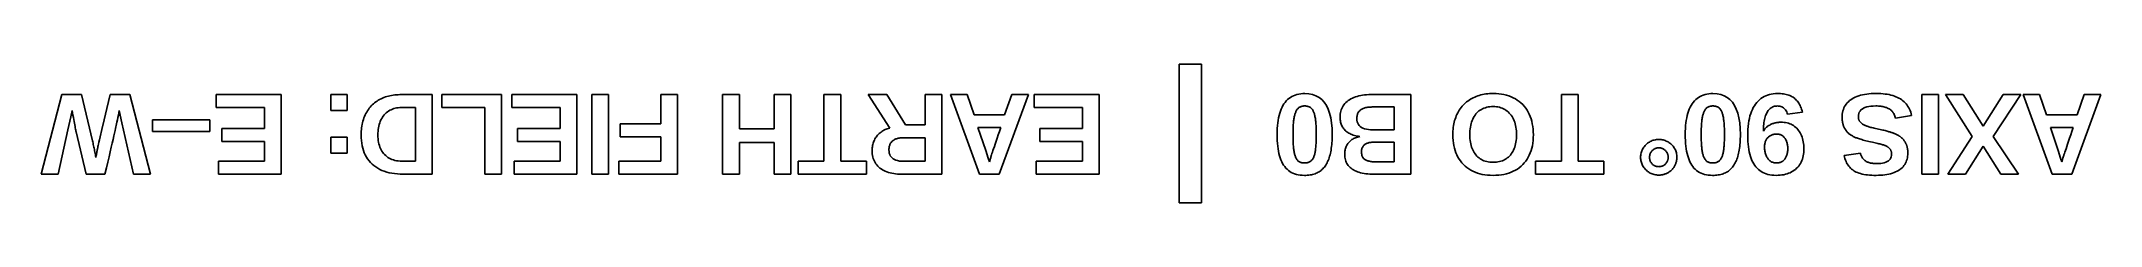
# Model space of a CAD drawing. Header units: metres. Extents: x -41.3 to 41.3, y -33.7 to 33.7.
# Drawn here: x -41.3 to 32.7, y 28.7 to 33.7 of the extents above.
import ezdxf

# ---------------------------------------------------------------- set-up
doc = ezdxf.new("R2010")
doc.units = ezdxf.units.M

msp = doc.modelspace()

# ---------------------------------------------------------------- linework, layer by layer
for p, q in [((0.39999, 33.7), (-0.39999, 33.7)), ((-0.39999, 33.7), (-0.39999, 28.7)), ((0.39999, 28.7), (0.39999, 33.7)), ((-40.55, 32.5997), (-41.2905, 29.7332)), ((-39.8379, 32.5997), (-40.55, 32.5997)), ((-39.4494, 30.9417), (-39.8379, 32.5997)), ((-38.8167, 32.5997), (-38.9318, 32.1064)), ((-38.1046, 32.5997), (-38.8167, 32.5997)), ((-37.3662, 29.7332), (-38.1046, 32.5997)), ((-32.6638, 32.5997), (-35.0013, 32.5997)), ((-35.0013, 32.5997), (-35.0013, 32.1358)), ((-32.6638, 29.7332), (-32.6638, 32.5997)), ((-30.3004, 32.5997), (-30.8863, 32.5997)), ((-30.8863, 32.5997), (-30.8863, 32.028)), ((-30.3004, 32.028), (-30.3004, 32.5997)), ((-28.7018, 32.5738), (-28.759, 32.5624)), ((-28.6435, 32.5831), (-28.7018, 32.5738)), ((-28.5841, 32.5904), (-28.6435, 32.5831)), ((-28.5236, 32.5955), (-28.5841, 32.5904)), ((-28.4621, 32.5986), (-28.5236, 32.5955)), ((-28.3994, 32.5997), (-28.4621, 32.5986)), ((-27.2398, 32.5997), (-28.3994, 32.5997)), ((-27.2398, 29.7332), (-27.2398, 32.5997)), ((-24.7543, 32.5997), (-26.8924, 32.5997)), ((-26.8924, 32.5997), (-26.8924, 32.1358)), ((-24.7543, 29.7332), (-24.7543, 32.5997)), ((-22.0403, 32.5997), (-24.3778, 32.5997)), ((-24.3778, 32.5997), (-24.3778, 32.1358)), ((-22.0403, 29.7332), (-22.0403, 32.5997)), ((-20.9098, 32.5997), (-21.5099, 32.5997)), ((-21.5099, 32.5997), (-21.5099, 29.7332)), ((-20.9098, 29.7332), (-20.9098, 32.5997)), ((-18.4242, 32.5997), (-19.0244, 32.5997)), ((-19.0244, 32.5997), (-19.0244, 31.5479)), ((-18.4242, 29.7332), (-18.4242, 32.5997)), ((-16.2045, 32.5997), (-16.8046, 32.5997)), ((-16.8046, 32.5997), (-16.8046, 29.7332)), ((-16.2045, 31.3709), (-16.2045, 32.5997)), ((-14.3552, 32.5997), (-14.9554, 32.5997)), ((-14.9554, 32.5997), (-14.9554, 31.3709)), ((-14.3552, 29.7332), (-14.3552, 32.5997)), ((-12.5634, 32.5997), (-13.1636, 32.5997)), ((-13.1636, 32.5997), (-13.1636, 30.1971)), ((-12.5634, 30.1971), (-12.5634, 32.5997)), ((-10.9005, 32.5997), (-11.5759, 32.5997)), ((-11.5759, 32.5997), (-10.8008, 31.3953)), ((-10.2352, 31.5113), (-10.9005, 32.5997)), ((-8.9312, 32.5997), (-9.53136, 32.5997)), ((-9.53136, 32.5997), (-9.53136, 31.5113)), ((-8.9312, 29.7332), (-8.9312, 32.5997)), ((-8.01895, 32.5997), (-8.61299, 32.5997)), ((-8.61299, 32.5997), (-7.57138, 29.7332)), ((-7.76465, 31.8673), (-8.01895, 32.5997)), ((-6.86342, 29.7332), (-5.81773, 32.5997)), ((-6.41789, 32.5997), (-6.6722, 31.8673)), ((-5.81773, 32.5997), (-6.41789, 32.5997)), ((-3.27869, 32.5997), (-5.6162, 32.5997)), ((-5.6162, 32.5997), (-5.6162, 32.1358)), ((-3.27869, 29.7332), (-3.27869, 32.5997)), ((3.76701, 32.5859), (3.70656, 32.5616)), ((3.83043, 32.6059), (3.76701, 32.5859)), ((3.89679, 32.6214), (3.83043, 32.6059)), ((3.96609, 32.6324), (3.89679, 32.6214)), ((4.03835, 32.6391), (3.96609, 32.6324)), ((4.11356, 32.6413), (4.03835, 32.6391)), ((4.2592, 32.6326), (4.11356, 32.6413)), ((4.3932, 32.6064), (4.2592, 32.6326)), ((4.51556, 32.5627), (4.3932, 32.6064)), ((6.12163, 32.569), (6.05634, 32.5551)), ((6.18962, 32.5804), (6.12163, 32.569)), ((6.2603, 32.5892), (6.18962, 32.5804)), ((6.33368, 32.5956), (6.2603, 32.5892)), ((6.40976, 32.5993), (6.33368, 32.5956)), ((6.48854, 32.6006), (6.40976, 32.5993)), ((7.92278, 32.6006), (6.48854, 32.6006)), ((7.92278, 29.7342), (7.92278, 32.6006)), ((10.3845, 32.5731), (10.3279, 32.555)), ((10.4424, 32.5891), (10.3845, 32.5731)), ((10.5015, 32.603), (10.4424, 32.5891)), ((10.562, 32.6147), (10.5015, 32.603)), ((10.6237, 32.6243), (10.562, 32.6147)), ((10.6868, 32.6317), (10.6237, 32.6243)), ((10.7511, 32.637), (10.6868, 32.6317)), ((10.8168, 32.6402), (10.7511, 32.637)), ((10.8837, 32.6413), (10.8168, 32.6402)), ((10.9859, 32.6389), (10.8837, 32.6413)), ((11.0846, 32.6319), (10.9859, 32.6389)), ((11.1799, 32.6201), (11.0846, 32.6319)), ((11.2717, 32.6036), (11.1799, 32.6201)), ((11.3601, 32.5825), (11.2717, 32.6036)), ((11.445, 32.5566), (11.3601, 32.5825)), ((13.9366, 32.6006), (13.3364, 32.6006)), ((13.3364, 32.6006), (13.3364, 30.198)), ((13.9366, 30.198), (13.9366, 32.6006)), ((18.4337, 32.5859), (18.3733, 32.5616)), ((18.4971, 32.6059), (18.4337, 32.5859)), ((18.5635, 32.6214), (18.4971, 32.6059)), ((18.6328, 32.6324), (18.5635, 32.6214)), ((18.7051, 32.6391), (18.6328, 32.6324)), ((18.7803, 32.6413), (18.7051, 32.6391)), ((18.9259, 32.6326), (18.7803, 32.6413)), ((19.0599, 32.6064), (18.9259, 32.6326)), ((19.1823, 32.5627), (19.0599, 32.6064)), ((20.7405, 32.5853), (20.6768, 32.5607)), ((20.8069, 32.6055), (20.7405, 32.5853)), ((20.8761, 32.6211), (20.8069, 32.6055)), ((20.948, 32.6323), (20.8761, 32.6211)), ((21.0227, 32.6391), (20.948, 32.6323)), ((21.1002, 32.6413), (21.0227, 32.6391)), ((21.1575, 32.6403), (21.1002, 32.6413)), ((21.2128, 32.6375), (21.1575, 32.6403)), ((21.2661, 32.6327), (21.2128, 32.6375)), ((21.3176, 32.626), (21.2661, 32.6327)), ((21.3671, 32.6174), (21.3176, 32.626)), ((21.4146, 32.6068), (21.3671, 32.6174)), ((21.4602, 32.5944), (21.4146, 32.6068)), ((21.5039, 32.58), (21.4602, 32.5944)), ((21.5457, 32.5638), (21.5039, 32.58)), ((21.5854, 32.5456), (21.5457, 32.5638)), ((24.0837, 32.5767), (24.0167, 32.5569)), ((24.1542, 32.5938), (24.0837, 32.5767)), ((24.2281, 32.6083), (24.1542, 32.5938)), ((24.3056, 32.6202), (24.2281, 32.6083)), ((24.3864, 32.6294), (24.3056, 32.6202)), ((24.4707, 32.636), (24.3864, 32.6294)), ((24.5585, 32.64), (24.4707, 32.636)), ((24.6497, 32.6413), (24.5585, 32.64)), ((24.7332, 32.6401), (24.6497, 32.6413)), ((24.8137, 32.6367), (24.7332, 32.6401)), ((24.8915, 32.6309), (24.8137, 32.6367)), ((24.9665, 32.6228), (24.8915, 32.6309)), ((25.0386, 32.6124), (24.9665, 32.6228)), ((25.1079, 32.5997), (25.0386, 32.6124)), ((25.1745, 32.5847), (25.1079, 32.5997)), ((25.2381, 32.5673), (25.1745, 32.5847)), ((25.299, 32.5477), (25.2381, 32.5673)), ((26.889, 32.6006), (26.2888, 32.6006)), ((26.2888, 32.6006), (26.2888, 29.7342)), ((26.889, 29.7342), (26.889, 32.6006)), ((27.77, 32.6006), (27.1394, 32.6006)), ((27.1394, 32.6006), (28.0935, 31.0932)), ((28.4902, 31.4593), (27.77, 32.6006)), ((29.2104, 32.6006), (28.4902, 31.4593)), ((28.8523, 31.0932), (29.8451, 32.6006)), ((29.8451, 32.6006), (29.2104, 32.6006)), ((30.5152, 32.6006), (29.9212, 32.6006)), ((29.9212, 32.6006), (30.9628, 29.7342)), ((30.7695, 31.8682), (30.5152, 32.6006)), ((31.6708, 29.7342), (32.7165, 32.6006)), ((32.1163, 32.6006), (31.862, 31.8682)), ((32.7165, 32.6006), (32.1163, 32.6006)), ((-40.2285, 31.7961), (-40.1777, 32.0321)), ((-40.1777, 32.0321), (-40.1624, 31.942)), ((-40.1624, 31.942), (-40.1478, 31.857)), ((-40.1478, 31.857), (-40.1339, 31.7771)), ((-38.9318, 32.1064), (-39.0293, 31.6882)), ((-38.535, 31.7765), (-38.5178, 31.8605)), ((-38.5178, 31.8605), (-38.5005, 31.9457)), ((-38.5005, 31.9457), (-38.483, 32.0321)), ((-38.483, 32.0321), (-38.3894, 31.5845)), ((-35.0013, 32.1358), (-33.264, 32.1358)), ((-33.264, 32.1358), (-33.264, 31.3811)), ((-30.8863, 32.028), (-30.3004, 32.028)), ((-29.6468, 31.8677), (-29.6704, 31.8148)), ((-29.621, 31.9192), (-29.6468, 31.8677)), ((-29.5934, 31.9691), (-29.621, 31.9192)), ((-29.5641, 32.0172), (-29.5934, 31.9691)), ((-29.5331, 32.0635), (-29.5641, 32.0172)), ((-29.5003, 32.1079), (-29.5331, 32.0635)), ((-29.4659, 32.1505), (-29.5003, 32.1079)), ((-29.4297, 32.1912), (-29.4659, 32.1505)), ((-29.3918, 32.2301), (-29.4297, 32.1912)), ((-29.3522, 32.2671), (-29.3918, 32.2301)), ((-29.311, 32.3023), (-29.3522, 32.2671)), ((-29.268, 32.3357), (-29.311, 32.3023)), ((-29.2233, 32.3672), (-29.268, 32.3357)), ((-29.1768, 32.3969), (-29.2233, 32.3672)), ((-29.1287, 32.4247), (-29.1768, 32.3969)), ((-29.0792, 32.4506), (-29.1287, 32.4247)), ((-29.0286, 32.4744), (-29.0792, 32.4506)), ((-28.9768, 32.4962), (-29.0286, 32.4744)), ((-29.0276, 31.7828), (-28.9966, 31.8272)), ((-28.9966, 31.8272), (-28.9629, 31.8694)), ((-28.924, 32.5158), (-28.9768, 32.4962)), ((-28.9629, 31.8694), (-28.9269, 31.9088)), ((-28.9269, 31.9088), (-28.8891, 31.9451)), ((-28.8701, 32.5334), (-28.924, 32.5158)), ((-28.8891, 31.9451), (-28.8493, 31.9782)), ((-28.8151, 32.549), (-28.8701, 32.5334)), ((-28.8493, 31.9782), (-28.8077, 32.0081)), ((-28.759, 32.5624), (-28.8151, 32.549)), ((-28.8077, 32.0081), (-28.7642, 32.0349)), ((-28.7642, 32.0349), (-28.7188, 32.0586)), ((-28.7188, 32.0586), (-28.6715, 32.0791)), ((-28.6715, 32.0791), (-28.6224, 32.0964)), ((-28.6224, 32.0964), (-28.5714, 32.1106)), ((-28.5714, 32.1106), (-28.5185, 32.1217)), ((-28.5185, 32.1217), (-28.4637, 32.1295)), ((-28.4637, 32.1295), (-28.4071, 32.1343)), ((-28.4071, 32.1343), (-28.3485, 32.1358)), ((-28.3485, 32.1358), (-27.8399, 32.1358)), ((-27.8399, 32.1358), (-27.8399, 30.1971)), ((-26.8924, 32.1358), (-25.3544, 32.1358)), ((-25.3544, 32.1358), (-25.3544, 29.7332)), ((-24.3778, 32.1358), (-22.6404, 32.1358)), ((-22.6404, 32.1358), (-22.6404, 31.3811)), ((-6.6722, 31.8673), (-7.76465, 31.8673)), ((-5.6162, 32.1358), (-3.87885, 32.1358)), ((-3.87885, 32.1358), (-3.87885, 31.3811)), ((3.18896, 31.8465), (3.1698, 31.7618)), ((3.21109, 31.927), (3.18896, 31.8465)), ((3.23616, 32.0033), (3.21109, 31.927)), ((3.26418, 32.0755), (3.23616, 32.0033)), ((3.29514, 32.1435), (3.26418, 32.0755)), ((3.32906, 32.2073), (3.29514, 32.1435)), ((3.36592, 32.267), (3.32906, 32.2073)), ((3.40573, 32.3224), (3.36592, 32.267)), ((3.4485, 32.3733), (3.40573, 32.3224)), ((3.49422, 32.4198), (3.4485, 32.3733)), ((3.54288, 32.4619), (3.49422, 32.4198)), ((3.59448, 32.4995), (3.54288, 32.4619)), ((3.64905, 32.5328), (3.59448, 32.4995)), ((3.70656, 32.5616), (3.64905, 32.5328)), ((3.73648, 31.802), (3.74345, 31.8339)), ((3.74345, 31.8339), (3.75099, 31.8645)), ((3.75099, 31.8645), (3.75912, 31.8936)), ((3.75912, 31.8936), (3.76782, 31.9212)), ((3.76782, 31.9212), (3.7771, 31.9475)), ((3.7771, 31.9475), (3.78696, 31.9723)), ((3.78696, 31.9723), (3.79739, 31.9956)), ((3.79739, 31.9956), (3.80841, 32.0176)), ((3.80841, 32.0176), (3.82001, 32.0381)), ((3.82001, 32.0381), (3.83217, 32.0572)), ((3.83217, 32.0572), (3.84492, 32.0748)), ((3.84492, 32.0748), (3.85825, 32.091)), ((3.85825, 32.091), (3.8723, 32.1059)), ((3.8723, 32.1059), (3.88724, 32.1196)), ((3.88724, 32.1196), (3.90305, 32.1321)), ((3.90305, 32.1321), (3.91972, 32.1434)), ((3.91972, 32.1434), (3.93729, 32.1536)), ((3.93729, 32.1536), (3.95573, 32.1625)), ((3.95573, 32.1625), (3.97507, 32.1703)), ((3.97507, 32.1703), (3.99527, 32.1768)), ((3.99527, 32.1768), (4.01634, 32.1822)), ((4.01634, 32.1822), (4.03831, 32.1864)), ((4.03831, 32.1864), (4.06116, 32.1893)), ((4.06116, 32.1893), (4.08487, 32.1911)), ((4.08487, 32.1911), (4.10947, 32.1917)), ((4.10947, 32.1917), (4.13435, 32.1911)), ((4.13435, 32.1911), (4.15833, 32.1895)), ((4.15833, 32.1895), (4.18135, 32.1866)), ((4.18135, 32.1866), (4.20346, 32.1827)), ((4.20346, 32.1827), (4.22464, 32.1776)), ((4.22464, 32.1776), (4.2449, 32.1713)), ((4.2449, 32.1713), (4.26422, 32.164)), ((4.26422, 32.164), (4.28262, 32.1555)), ((4.28262, 32.1555), (4.30009, 32.1459)), ((4.30009, 32.1459), (4.31665, 32.1351)), ((4.31665, 32.1351), (4.33226, 32.1233)), ((4.33226, 32.1233), (4.34695, 32.1102)), ((4.34695, 32.1102), (4.36072, 32.0961)), ((4.36072, 32.0961), (4.37375, 32.0807)), ((4.37375, 32.0807), (4.38622, 32.0637)), ((4.38622, 32.0637), (4.39813, 32.0453)), ((4.39813, 32.0453), (4.4095, 32.0254)), ((4.4095, 32.0254), (4.4203, 32.004)), ((4.4203, 32.004), (4.43057, 31.9812)), ((4.43057, 31.9812), (4.44028, 31.9568)), ((4.44028, 31.9568), (4.44942, 31.931)), ((4.44942, 31.931), (4.45802, 31.9037)), ((4.45802, 31.9037), (4.46606, 31.875)), ((4.46606, 31.875), (4.47356, 31.8447)), ((4.47356, 31.8447), (4.48048, 31.813)), ((4.62625, 32.5017), (4.51556, 32.5627)), ((4.7253, 32.4231), (4.62625, 32.5017)), ((4.8127, 32.3271), (4.7253, 32.4231)), ((4.88844, 32.2137), (4.8127, 32.3271)), ((4.95253, 32.0827), (4.88844, 32.2137)), ((5.00496, 31.9344), (4.95253, 32.0827)), ((5.04575, 31.7686), (5.00496, 31.9344)), ((5.38358, 31.8418), (5.38184, 31.7828)), ((5.38876, 31.8988), (5.38358, 31.8418)), ((5.39743, 31.9536), (5.38876, 31.8988)), ((5.40958, 32.0064), (5.39743, 31.9536)), ((5.42517, 32.0571), (5.40958, 32.0064)), ((5.44424, 32.1056), (5.42517, 32.0571)), ((5.46678, 32.1521), (5.44424, 32.1056)), ((5.49278, 32.1965), (5.46678, 32.1521)), ((5.52225, 32.2388), (5.49278, 32.1965)), ((5.55518, 32.279), (5.52225, 32.2388)), ((5.59158, 32.3171), (5.55518, 32.279)), ((5.63145, 32.3531), (5.59158, 32.3171)), ((5.67479, 32.387), (5.63145, 32.3531)), ((5.72121, 32.4186), (5.67479, 32.387)), ((5.77032, 32.4477), (5.72121, 32.4186)), ((5.82213, 32.4742), (5.77032, 32.4477)), ((5.87663, 32.4982), (5.82213, 32.4742)), ((5.93384, 32.5197), (5.87663, 32.4982)), ((5.99374, 32.5387), (5.93384, 32.5197)), ((5.98715, 31.798), (5.99109, 31.8271)), ((5.99109, 31.8271), (5.99661, 31.855)), ((6.05634, 32.5551), (5.99374, 32.5387)), ((5.99661, 31.855), (6.00371, 31.8817)), ((6.00371, 31.8817), (6.01239, 31.9071)), ((6.01239, 31.9071), (6.02263, 31.9313)), ((6.02263, 31.9313), (6.03447, 31.9542)), ((6.03447, 31.9542), (6.04787, 31.9759)), ((6.04787, 31.9759), (6.06285, 31.9964)), ((6.06285, 31.9964), (6.07941, 32.0156)), ((6.07941, 32.0156), (6.09755, 32.0336)), ((6.09755, 32.0336), (6.11726, 32.0503)), ((6.11726, 32.0503), (6.13867, 32.0658)), ((6.13867, 32.0658), (6.16194, 32.0801)), ((6.16194, 32.0801), (6.18704, 32.0931)), ((6.18704, 32.0931), (6.21399, 32.1049)), ((6.21399, 32.1049), (6.24278, 32.1154)), ((6.24278, 32.1154), (6.27341, 32.1247)), ((6.27341, 32.1247), (6.30588, 32.1328)), ((6.30588, 32.1328), (6.34019, 32.1396)), ((6.34019, 32.1396), (6.37636, 32.1452)), ((6.37636, 32.1452), (6.41435, 32.1495)), ((6.41435, 32.1495), (6.45419, 32.1526)), ((6.45419, 32.1526), (6.49586, 32.1545)), ((6.49586, 32.1545), (6.53938, 32.1551)), ((6.53938, 32.1551), (7.32263, 32.1551)), ((7.32263, 32.1551), (7.32263, 31.3332)), ((9.55792, 31.8344), (9.53593, 31.7789)), ((9.58202, 31.8886), (9.55792, 31.8344)), ((9.6082, 31.9415), (9.58202, 31.8886)), ((9.63632, 31.9928), (9.6082, 31.9415)), ((9.66626, 32.0422), (9.63632, 31.9928)), ((9.698, 32.0898), (9.66626, 32.0422)), ((9.73155, 32.1354), (9.698, 32.0898)), ((9.76691, 32.1792), (9.73155, 32.1354)), ((9.80406, 32.2211), (9.76691, 32.1792)), ((9.84303, 32.261), (9.80406, 32.2211)), ((9.8838, 32.2991), (9.84303, 32.261)), ((9.92638, 32.3353), (9.8838, 32.2991)), ((9.97076, 32.3697), (9.92638, 32.3353)), ((10.017, 32.4021), (9.97076, 32.3697)), ((10.0649, 32.4326), (10.017, 32.4021)), ((10.1147, 32.4613), (10.0649, 32.4326)), ((10.1661, 32.4879), (10.1147, 32.4613)), ((10.2188, 32.5124), (10.1661, 32.4879)), ((10.2001, 31.8182), (10.2299, 31.8629)), ((10.2727, 32.5348), (10.2188, 32.5124)), ((10.2299, 31.8629), (10.2622, 31.9049)), ((10.2622, 31.9049), (10.297, 31.944)), ((10.3279, 32.555), (10.2727, 32.5348)), ((10.297, 31.944), (10.3339, 31.98)), ((10.3339, 31.98), (10.373, 32.0128)), ((10.373, 32.0128), (10.4142, 32.0426)), ((10.4142, 32.0426), (10.4577, 32.0692)), ((10.4577, 32.0692), (10.5033, 32.0927)), ((10.5033, 32.0927), (10.5511, 32.113)), ((10.5511, 32.113), (10.6011, 32.1302)), ((10.6011, 32.1302), (10.6533, 32.1443)), ((10.6533, 32.1443), (10.7076, 32.1552)), ((10.7076, 32.1552), (10.7641, 32.1631)), ((10.7641, 32.1631), (10.8229, 32.1678)), ((10.8229, 32.1678), (10.8837, 32.1693)), ((10.8837, 32.1693), (10.9426, 32.1677)), ((10.9426, 32.1677), (10.9994, 32.1629)), ((10.9994, 32.1629), (11.0544, 32.1549)), ((11.0544, 32.1549), (11.1073, 32.1436)), ((11.1073, 32.1436), (11.1584, 32.1292)), ((11.1584, 32.1292), (11.2075, 32.1115)), ((11.2075, 32.1115), (11.2547, 32.0906)), ((11.2547, 32.0906), (11.2999, 32.0665)), ((11.2999, 32.0665), (11.3432, 32.0392)), ((11.3432, 32.0392), (11.3846, 32.0086)), ((11.3846, 32.0086), (11.424, 31.9749)), ((11.424, 31.9749), (11.4615, 31.9379)), ((11.5264, 32.526), (11.445, 32.5566)), ((11.4615, 31.9379), (11.4971, 31.8978)), ((11.4971, 31.8978), (11.5303, 31.8548)), ((11.6044, 32.4907), (11.5264, 32.526)), ((11.5303, 31.8548), (11.5609, 31.8094)), ((11.679, 32.4507), (11.6044, 32.4907)), ((11.7501, 32.406), (11.679, 32.4507)), ((11.8177, 32.3565), (11.7501, 32.406)), ((11.8819, 32.3024), (11.8177, 32.3565)), ((11.9426, 32.2436), (11.8819, 32.3024)), ((11.9993, 32.1807), (11.9426, 32.2436)), ((12.0515, 32.1143), (11.9993, 32.1807)), ((12.0992, 32.0444), (12.0515, 32.1143)), ((12.1423, 31.971), (12.0992, 32.0444)), ((12.1809, 31.8942), (12.1423, 31.971)), ((12.2149, 31.8138), (12.1809, 31.8942)), ((17.8557, 31.8465), (17.8365, 31.7618)), ((17.8778, 31.927), (17.8557, 31.8465)), ((17.9029, 32.0033), (17.8778, 31.927)), ((17.9309, 32.0755), (17.9029, 32.0033)), ((17.9619, 32.1435), (17.9309, 32.0755)), ((17.9958, 32.2073), (17.9619, 32.1435)), ((18.0326, 32.267), (17.9958, 32.2073)), ((18.0724, 32.3224), (18.0326, 32.267)), ((18.1152, 32.3733), (18.0724, 32.3224)), ((18.1609, 32.4198), (18.1152, 32.3733)), ((18.2096, 32.4619), (18.1609, 32.4198)), ((18.2612, 32.4995), (18.2096, 32.4619)), ((18.3158, 32.5328), (18.2612, 32.4995)), ((18.3733, 32.5616), (18.3158, 32.5328)), ((18.4032, 31.802), (18.4102, 31.8339)), ((18.4102, 31.8339), (18.4177, 31.8645)), ((18.4177, 31.8645), (18.4258, 31.8936)), ((18.4258, 31.8936), (18.4345, 31.9212)), ((18.4345, 31.9212), (18.4438, 31.9475)), ((18.4438, 31.9475), (18.4537, 31.9723)), ((18.4537, 31.9723), (18.4641, 31.9956)), ((18.4641, 31.9956), (18.4751, 32.0176)), ((18.4751, 32.0176), (18.4867, 32.0381)), ((18.4867, 32.0381), (18.4989, 32.0572)), ((18.4989, 32.0572), (18.5116, 32.0748)), ((18.5116, 32.0748), (18.525, 32.091)), ((18.525, 32.091), (18.539, 32.1059)), ((18.539, 32.1059), (18.554, 32.1196)), ((18.554, 32.1196), (18.5698, 32.1321)), ((18.5698, 32.1321), (18.5864, 32.1434)), ((18.5864, 32.1434), (18.604, 32.1536)), ((18.604, 32.1536), (18.6225, 32.1625)), ((18.6225, 32.1625), (18.6418, 32.1703)), ((18.6418, 32.1703), (18.662, 32.1768)), ((18.662, 32.1768), (18.6831, 32.1822)), ((18.6831, 32.1822), (18.705, 32.1864)), ((18.705, 32.1864), (18.7279, 32.1893)), ((18.7279, 32.1893), (18.7516, 32.1911)), ((18.7516, 32.1911), (18.7762, 32.1917)), ((18.7762, 32.1917), (18.8011, 32.1911)), ((18.8011, 32.1911), (18.825, 32.1895)), ((18.825, 32.1895), (18.8481, 32.1866)), ((18.8481, 32.1866), (18.8702, 32.1827)), ((18.8702, 32.1827), (18.8914, 32.1776)), ((18.8914, 32.1776), (18.9116, 32.1713)), ((18.9116, 32.1713), (18.9309, 32.164)), ((18.9309, 32.164), (18.9493, 32.1555)), ((18.9493, 32.1555), (18.9668, 32.1459)), ((18.9668, 32.1459), (18.9834, 32.1351)), ((18.9834, 32.1351), (18.999, 32.1233)), ((18.999, 32.1233), (19.0137, 32.1102)), ((19.0137, 32.1102), (19.0274, 32.0961)), ((19.0274, 32.0961), (19.0405, 32.0807)), ((19.0405, 32.0807), (19.0529, 32.0637)), ((19.0529, 32.0637), (19.0648, 32.0453)), ((19.0648, 32.0453), (19.0762, 32.0254)), ((19.0762, 32.0254), (19.087, 32.004)), ((19.087, 32.004), (19.0973, 31.9812)), ((19.0973, 31.9812), (19.107, 31.9568)), ((19.107, 31.9568), (19.1161, 31.931)), ((19.1161, 31.931), (19.1247, 31.9037)), ((19.1247, 31.9037), (19.1328, 31.875)), ((19.1328, 31.875), (19.1403, 31.8447)), ((19.1403, 31.8447), (19.1472, 31.813)), ((19.293, 32.5017), (19.1823, 32.5627)), ((19.392, 32.4231), (19.293, 32.5017)), ((19.4794, 32.3271), (19.392, 32.4231)), ((19.5552, 32.2137), (19.4794, 32.3271)), ((19.6192, 32.0827), (19.5552, 32.2137)), ((19.6717, 31.9344), (19.6192, 32.0827)), ((19.7125, 31.7686), (19.6717, 31.9344)), ((20.1109, 31.8317), (20.0895, 31.7439)), ((20.1357, 31.9149), (20.1109, 31.8317)), ((20.1637, 31.9937), (20.1357, 31.9149)), ((20.1951, 32.0678), (20.1637, 31.9937)), ((20.2297, 32.1374), (20.1951, 32.0678)), ((20.2676, 32.2024), (20.2297, 32.1374)), ((20.3089, 32.2629), (20.2676, 32.2024)), ((20.3531, 32.3189), (20.3089, 32.2629)), ((20.4001, 32.3704), (20.3531, 32.3189)), ((20.4499, 32.4174), (20.4001, 32.3704)), ((20.5025, 32.4599), (20.4499, 32.4174)), ((20.5578, 32.498), (20.5025, 32.4599)), ((20.616, 32.5316), (20.5578, 32.498)), ((20.6768, 32.5607), (20.616, 32.5316)), ((20.6572, 31.7994), (20.6719, 31.8439)), ((20.6719, 31.8439), (20.6881, 31.8858)), ((20.6881, 31.8858), (20.7057, 31.9251)), ((20.7057, 31.9251), (20.7249, 31.9618)), ((20.7249, 31.9618), (20.7454, 31.9958)), ((20.7454, 31.9958), (20.7672, 32.0271)), ((20.7672, 32.0271), (20.7904, 32.0557)), ((20.7904, 32.0557), (20.8148, 32.0815)), ((20.8148, 32.0815), (20.8406, 32.1047)), ((20.8406, 32.1047), (20.8677, 32.1251)), ((20.8677, 32.1251), (20.8961, 32.1427)), ((20.8961, 32.1427), (20.9258, 32.1577)), ((20.9258, 32.1577), (20.9569, 32.17)), ((20.9569, 32.17), (20.9892, 32.1795)), ((20.9892, 32.1795), (21.0229, 32.1863)), ((21.0229, 32.1863), (21.0578, 32.1904)), ((21.0578, 32.1904), (21.0941, 32.1917)), ((21.0941, 32.1917), (21.137, 32.1899)), ((21.137, 32.1899), (21.1774, 32.1846)), ((21.1774, 32.1846), (21.2154, 32.1758)), ((21.2154, 32.1758), (21.251, 32.1634)), ((21.251, 32.1634), (21.2841, 32.1475)), ((21.2841, 32.1475), (21.3147, 32.128)), ((21.3147, 32.128), (21.3428, 32.105)), ((21.3428, 32.105), (21.3686, 32.0785)), ((21.3686, 32.0785), (21.3918, 32.0484)), ((21.3918, 32.0484), (21.4126, 32.0148)), ((21.4126, 32.0148), (21.431, 31.9776)), ((21.431, 31.9776), (21.4469, 31.9369)), ((21.4469, 31.9369), (21.4603, 31.8926)), ((21.4603, 31.8926), (21.9974, 31.9679)), ((21.6233, 32.5255), (21.5854, 32.5456)), ((21.6592, 32.5035), (21.6233, 32.5255)), ((21.6932, 32.4796), (21.6592, 32.5035)), ((21.7255, 32.4536), (21.6932, 32.4796)), ((21.7563, 32.4254), (21.7255, 32.4536)), ((21.7856, 32.3949), (21.7563, 32.4254)), ((21.8135, 32.3622), (21.7856, 32.3949)), ((21.8398, 32.3273), (21.8135, 32.3622)), ((21.8647, 32.2902), (21.8398, 32.3273)), ((21.8881, 32.2508), (21.8647, 32.2902)), ((21.91, 32.2092), (21.8881, 32.2508)), ((21.9304, 32.1654), (21.91, 32.2092)), ((21.9494, 32.1194), (21.9304, 32.1654)), ((21.9669, 32.0711), (21.9494, 32.1194)), ((21.9828, 32.0206), (21.9669, 32.0711)), ((21.9974, 31.9679), (21.9828, 32.0206)), ((23.4228, 31.8383), (23.421, 31.7747)), ((23.4284, 31.8995), (23.4228, 31.8383)), ((23.4376, 31.9585), (23.4284, 31.8995)), ((23.4505, 32.015), (23.4376, 31.9585)), ((23.4672, 32.0692), (23.4505, 32.015)), ((23.4875, 32.1211), (23.4672, 32.0692)), ((23.5115, 32.1707), (23.4875, 32.1211)), ((23.5392, 32.2178), (23.5115, 32.1707)), ((23.5706, 32.2627), (23.5392, 32.2178)), ((23.6058, 32.3052), (23.5706, 32.2627)), ((23.6446, 32.3453), (23.6058, 32.3052)), ((23.6871, 32.3831), (23.6446, 32.3453)), ((23.7333, 32.4185), (23.6871, 32.3831)), ((23.783, 32.4515), (23.7333, 32.4185)), ((23.8363, 32.4818), (23.783, 32.4515)), ((23.8929, 32.5095), (23.8363, 32.4818)), ((23.9531, 32.5345), (23.8929, 32.5095)), ((24.0167, 32.5569), (23.9531, 32.5345)), ((24.0048, 31.8092), (24.0085, 31.8658)), ((24.0085, 31.8658), (24.0197, 31.9179)), ((24.0197, 31.9179), (24.0383, 31.9654)), ((24.0383, 31.9654), (24.0643, 32.0084)), ((24.0643, 32.0084), (24.0978, 32.0469)), ((24.0978, 32.0469), (24.1387, 32.0808)), ((24.1387, 32.0808), (24.1871, 32.1102)), ((24.1871, 32.1102), (24.2429, 32.1351)), ((24.2429, 32.1351), (24.3061, 32.1555)), ((24.3061, 32.1555), (24.3768, 32.1713)), ((24.3768, 32.1713), (24.4549, 32.1827)), ((24.4549, 32.1827), (24.5405, 32.1895)), ((24.5405, 32.1895), (24.6335, 32.1917)), ((24.6335, 32.1917), (24.6793, 32.1911)), ((24.6793, 32.1911), (24.7236, 32.1893)), ((24.7236, 32.1893), (24.7663, 32.1862)), ((24.7663, 32.1862), (24.8075, 32.182)), ((24.8075, 32.182), (24.8471, 32.1765)), ((24.8471, 32.1765), (24.8851, 32.1698)), ((24.8851, 32.1698), (24.9216, 32.1619)), ((24.9216, 32.1619), (24.9565, 32.1528)), ((24.9565, 32.1528), (24.9898, 32.1425)), ((24.9898, 32.1425), (25.0216, 32.1309)), ((25.0216, 32.1309), (25.0518, 32.1182)), ((25.0518, 32.1182), (25.0804, 32.1042)), ((25.0804, 32.1042), (25.1075, 32.089)), ((25.1075, 32.089), (25.1331, 32.0724)), ((25.1331, 32.0724), (25.1574, 32.0544)), ((25.1574, 32.0544), (25.1804, 32.0349)), ((25.1804, 32.0349), (25.202, 32.0139)), ((25.202, 32.0139), (25.2224, 31.9915)), ((25.2224, 31.9915), (25.2414, 31.9675)), ((25.2414, 31.9675), (25.2591, 31.9421)), ((25.2591, 31.9421), (25.2754, 31.9152)), ((25.2754, 31.9152), (25.2905, 31.8868)), ((25.2905, 31.8868), (25.3042, 31.8569)), ((25.3571, 32.5257), (25.299, 32.5477)), ((25.3042, 31.8569), (25.3165, 31.8255)), ((25.3165, 31.8255), (25.3276, 31.7927)), ((25.3373, 31.7584), (25.9171, 31.854)), ((25.4123, 32.5015), (25.3571, 32.5257)), ((25.4647, 32.4749), (25.4123, 32.5015)), ((25.5143, 32.446), (25.4647, 32.4749)), ((25.5612, 32.4147), (25.5143, 32.446)), ((25.6054, 32.3811), (25.5612, 32.4147)), ((25.647, 32.3451), (25.6054, 32.3811)), ((25.6859, 32.3067), (25.647, 32.3451)), ((25.7222, 32.266), (25.6859, 32.3067)), ((25.7559, 32.2228), (25.7222, 32.266)), ((25.7868, 32.1773), (25.7559, 32.2228)), ((25.8152, 32.1294), (25.7868, 32.1773)), ((25.8409, 32.0791), (25.8152, 32.1294)), ((25.8639, 32.0264), (25.8409, 32.0791)), ((25.8843, 31.9713), (25.8639, 32.0264)), ((25.9021, 31.9138), (25.8843, 31.9713)), ((25.9171, 31.854), (25.9021, 31.9138)), ((31.862, 31.8682), (30.7695, 31.8682)), ((-40.6822, 29.7332), (-40.3363, 31.3282)), ((-40.3363, 31.3282), (-40.2285, 31.7961)), ((-40.1339, 31.7771), (-40.1207, 31.7023)), ((-40.1207, 31.7023), (-40.1082, 31.6327)), ((-40.1082, 31.6327), (-40.0963, 31.5681)), ((-40.0963, 31.5681), (-40.0852, 31.5086)), ((-40.0852, 31.5086), (-40.0748, 31.4543)), ((-40.0748, 31.4543), (-40.0651, 31.405)), ((-40.0651, 31.405), (-40.0561, 31.3609)), ((-40.0561, 31.3609), (-40.0478, 31.3218)), ((-40.0478, 31.3218), (-40.0401, 31.2879)), ((-40.0401, 31.2879), (-40.0332, 31.259)), ((-40.0332, 31.259), (-39.6711, 29.7332)), ((-39.1092, 31.345), (-39.1714, 31.077)), ((-39.0293, 31.6882), (-39.1092, 31.345)), ((-38.7072, 30.9894), (-38.6795, 31.11)), ((-38.6795, 31.11), (-38.6553, 31.2158)), ((-38.6553, 31.2158), (-38.6347, 31.3069)), ((-38.6347, 31.3069), (-38.6175, 31.3833)), ((-38.6175, 31.3833), (-38.604, 31.445)), ((-38.604, 31.445), (-38.5939, 31.492)), ((-38.5939, 31.492), (-38.5688, 31.6121)), ((-38.5688, 31.6121), (-38.552, 31.6937)), ((-38.552, 31.6937), (-38.535, 31.7765)), ((-38.3894, 31.5845), (-37.9745, 29.7332)), ((-35.2252, 31.6883), (-37.2881, 31.6883)), ((-37.2881, 31.6883), (-37.2881, 31.2753)), ((-37.2881, 31.2753), (-35.2252, 31.2753)), ((-35.2252, 31.2753), (-35.2252, 31.6883)), ((-33.264, 31.3811), (-34.7938, 31.3811)), ((-34.7938, 31.3811), (-34.7938, 30.9173)), ((-29.7939, 31.2127), (-29.795, 31.1451)), ((-29.795, 31.1451), (-29.7926, 31.0421)), ((-29.7909, 31.2789), (-29.7939, 31.2127)), ((-29.7857, 31.3438), (-29.7909, 31.2789)), ((-29.7785, 31.4073), (-29.7857, 31.3438)), ((-29.7692, 31.4695), (-29.7785, 31.4073)), ((-29.7579, 31.5304), (-29.7692, 31.4695)), ((-29.7445, 31.59), (-29.7579, 31.5304)), ((-29.7291, 31.6482), (-29.7445, 31.59)), ((-29.7116, 31.705), (-29.7291, 31.6482)), ((-29.692, 31.7606), (-29.7116, 31.705)), ((-29.6704, 31.8148), (-29.692, 31.7606)), ((-29.1908, 31.1451), (-29.1894, 31.2144)), ((-29.1894, 31.0754), (-29.1908, 31.1451)), ((-29.1894, 31.2144), (-29.1854, 31.2814)), ((-29.1854, 31.2814), (-29.1786, 31.3462)), ((-29.1786, 31.3462), (-29.1692, 31.4087)), ((-29.1692, 31.4087), (-29.1571, 31.4689)), ((-29.1571, 31.4689), (-29.1422, 31.5269)), ((-29.1422, 31.5269), (-29.1247, 31.5826)), ((-29.1247, 31.5826), (-29.1045, 31.636)), ((-29.1045, 31.636), (-29.0816, 31.6872)), ((-29.0816, 31.6872), (-29.056, 31.7362)), ((-29.056, 31.7362), (-29.0276, 31.7828)), ((-22.6404, 31.3811), (-24.1703, 31.3811)), ((-24.1703, 31.3811), (-24.1703, 30.9173)), ((-19.0244, 31.5479), (-20.4912, 31.5479)), ((-20.4912, 31.5479), (-20.4912, 31.0841)), ((-20.4912, 31.0841), (-19.0244, 31.0841)), ((-19.0244, 31.0841), (-19.0244, 30.1971)), ((-14.9554, 31.3709), (-16.2045, 31.3709)), ((-11.2626, 31.1075), (-11.2879, 31.0734)), ((-11.2356, 31.1402), (-11.2626, 31.1075)), ((-11.2072, 31.1712), (-11.2356, 31.1402)), ((-11.1773, 31.2004), (-11.2072, 31.1712)), ((-11.1461, 31.2279), (-11.1773, 31.2004)), ((-11.1134, 31.2536), (-11.1461, 31.2279)), ((-11.0793, 31.2775), (-11.1134, 31.2536)), ((-11.0438, 31.2996), (-11.0793, 31.2775)), ((-11.0068, 31.32), (-11.0438, 31.2996)), ((-10.9685, 31.3386), (-11.0068, 31.32)), ((-10.9287, 31.3554), (-10.9685, 31.3386)), ((-10.8875, 31.3705), (-10.9287, 31.3554)), ((-10.8448, 31.3838), (-10.8875, 31.3705)), ((-10.8008, 31.3953), (-10.8448, 31.3838)), ((-9.53136, 31.5113), (-10.2352, 31.5113)), ((-7.34758, 30.5918), (-7.63037, 31.4157)), ((-7.63037, 31.4157), (-6.80644, 31.4157)), ((-6.89842, 31.1477), (-6.93921, 31.0286)), ((-6.85417, 31.2767), (-6.89842, 31.1477)), ((-6.80644, 31.4157), (-6.85417, 31.2767)), ((-3.87885, 31.3811), (-5.40869, 31.3811)), ((-5.40869, 31.3811), (-5.40869, 30.9173)), ((3.11818, 31.276), (3.11671, 31.1664)), ((3.11671, 31.1664), (3.1181, 31.055)), ((3.1226, 31.3815), (3.11818, 31.276)), ((3.12999, 31.4828), (3.1226, 31.3815)), ((3.1403, 31.58), (3.12999, 31.4828)), ((3.15358, 31.673), (3.1403, 31.58)), ((3.1698, 31.7618), (3.15358, 31.673)), ((3.6904, 31.1664), (3.69064, 31.224)), ((3.69063, 31.1064), (3.6904, 31.1664)), ((3.69131, 31.0485), (3.69063, 31.1064)), ((3.69064, 31.224), (3.69135, 31.2797)), ((3.69135, 31.2797), (3.69252, 31.3335)), ((3.69252, 31.3335), (3.69415, 31.3855)), ((3.69415, 31.3855), (3.69627, 31.4355)), ((3.69627, 31.4355), (3.69885, 31.4837)), ((3.69885, 31.4837), (3.7019, 31.5301)), ((3.7019, 31.5301), (3.70543, 31.5745)), ((3.70543, 31.5745), (3.70943, 31.6171)), ((3.70943, 31.6171), (3.71388, 31.6578)), ((3.71388, 31.6578), (3.71881, 31.6966)), ((3.71881, 31.6966), (3.72421, 31.7335)), ((3.72421, 31.7335), (3.73009, 31.7686)), ((3.73009, 31.7686), (3.73648, 31.802)), ((4.48048, 31.813), (4.48688, 31.7798)), ((4.48688, 31.7798), (4.49274, 31.7448)), ((4.49274, 31.7448), (4.49814, 31.7078)), ((4.49814, 31.7078), (4.50307, 31.6687)), ((4.50307, 31.6687), (4.50752, 31.6276)), ((4.50752, 31.6276), (4.51151, 31.5845)), ((4.51151, 31.5845), (4.51503, 31.5394)), ((4.51503, 31.5394), (4.51808, 31.4922)), ((4.51808, 31.4922), (4.52066, 31.443)), ((4.52066, 31.443), (4.52278, 31.3917)), ((4.52278, 31.3917), (4.52441, 31.3384)), ((4.52441, 31.3384), (4.52559, 31.2831)), ((4.52559, 31.2831), (4.52629, 31.2258)), ((4.52631, 31.1064), (4.52563, 31.0485)), ((4.52629, 31.2258), (4.52654, 31.1664)), ((4.52654, 31.1664), (4.52631, 31.1064)), ((5.07487, 31.5853), (5.04575, 31.7686)), ((5.09236, 31.3846), (5.07487, 31.5853)), ((5.09818, 31.1664), (5.09236, 31.3846)), ((5.09563, 31.0125), (5.09755, 31.0883)), ((5.09755, 31.0883), (5.09818, 31.1664)), ((5.38184, 31.7828), (5.38292, 31.7384)), ((5.38292, 31.7384), (5.38614, 31.6954)), ((5.38614, 31.6954), (5.39153, 31.6537)), ((5.39153, 31.6537), (5.39908, 31.6134)), ((5.39908, 31.6134), (5.40877, 31.5744)), ((5.40877, 31.5744), (5.42062, 31.5368)), ((5.42062, 31.5368), (5.43463, 31.5006)), ((5.43463, 31.5006), (5.45079, 31.4658)), ((5.45079, 31.4658), (5.4691, 31.4323)), ((5.4691, 31.4323), (5.48956, 31.4001)), ((5.48956, 31.4001), (5.51219, 31.3693)), ((5.51219, 31.3693), (5.53697, 31.3399)), ((5.53697, 31.3399), (5.5639, 31.3118)), ((5.5639, 31.3118), (5.5929, 31.2853)), ((5.5929, 31.2853), (5.62386, 31.2603)), ((5.62386, 31.2603), (5.65677, 31.237)), ((5.65677, 31.237), (5.69165, 31.2153)), ((5.69165, 31.2153), (5.72849, 31.1952)), ((5.72849, 31.1952), (5.76729, 31.1768)), ((5.76729, 31.1768), (5.80806, 31.16)), ((5.80806, 31.16), (5.85078, 31.1448)), ((5.85078, 31.1448), (5.89548, 31.1312)), ((5.89548, 31.1312), (5.94212, 31.1192)), ((5.94212, 31.1192), (5.99074, 31.1089)), ((5.98399, 31.736), (5.98479, 31.7676)), ((5.98741, 31.6764), (5.98399, 31.736)), ((5.98479, 31.7676), (5.98715, 31.798)), ((5.99767, 31.6216), (5.98741, 31.6764)), ((5.99074, 31.1089), (6.04132, 31.1002)), ((6.01477, 31.5715), (5.99767, 31.6216)), ((6.05212, 31.0834), (6.01207, 31.0724)), ((6.0387, 31.5263), (6.01477, 31.5715)), ((6.06947, 31.4857), (6.0387, 31.5263)), ((6.04132, 31.1002), (6.09386, 31.0932)), ((6.09386, 31.0932), (6.05212, 31.0834)), ((6.10707, 31.45), (6.06947, 31.4857)), ((6.15152, 31.419), (6.10707, 31.45)), ((6.2028, 31.3928), (6.15152, 31.419)), ((6.26091, 31.3713), (6.2028, 31.3928)), ((6.32587, 31.3547), (6.26091, 31.3713)), ((6.39766, 31.3427), (6.32587, 31.3547)), ((6.4763, 31.3356), (6.39766, 31.3427)), ((6.56177, 31.3332), (6.4763, 31.3356)), ((7.32263, 31.3332), (6.56177, 31.3332)), ((9.43224, 31.2224), (9.4312, 31.1542)), ((9.4312, 31.1542), (9.43346, 31.0511)), ((9.43538, 31.2893), (9.43224, 31.2224)), ((9.44063, 31.355), (9.43538, 31.2893)), ((9.44795, 31.4194), (9.44063, 31.355)), ((9.45738, 31.4825), (9.44795, 31.4194)), ((9.4689, 31.5443), (9.45738, 31.4825)), ((9.48251, 31.6049), (9.4689, 31.5443)), ((9.49823, 31.6642), (9.48251, 31.6049)), ((9.51602, 31.7222), (9.49823, 31.6642)), ((9.53593, 31.7789), (9.51602, 31.7222)), ((10.0435, 31.1542), (10.0448, 31.2277)), ((10.0448, 31.084), (10.0435, 31.1542)), ((10.0448, 31.2277), (10.0487, 31.2985)), ((10.0487, 31.0162), (10.0448, 31.084)), ((10.0487, 31.2985), (10.0552, 31.3668)), ((10.0552, 31.3668), (10.0642, 31.4324)), ((10.0642, 31.4324), (10.0759, 31.4954)), ((10.0759, 31.4954), (10.0901, 31.5557)), ((10.0901, 31.5557), (10.1069, 31.6135)), ((10.1069, 31.6135), (10.1263, 31.6686)), ((10.1263, 31.6686), (10.1483, 31.7211)), ((10.1483, 31.7211), (10.1729, 31.771)), ((10.1729, 31.771), (10.2001, 31.8182)), ((11.5609, 31.8094), (11.5889, 31.7617)), ((11.5889, 31.7617), (11.6141, 31.7116)), ((11.6141, 31.7116), (11.6367, 31.6592)), ((11.6367, 31.6592), (11.6567, 31.6044)), ((11.6567, 31.6044), (11.674, 31.5472)), ((11.674, 31.5472), (11.6886, 31.4876)), ((11.6886, 31.4876), (11.7006, 31.4256)), ((11.7006, 31.4256), (11.7099, 31.3613)), ((11.7099, 31.3613), (11.7166, 31.2946)), ((11.7166, 31.2946), (11.7206, 31.2256)), ((11.7206, 31.0834), (11.7167, 31.0151)), ((11.7206, 31.2256), (11.7219, 31.1542)), ((11.7219, 31.1542), (11.7206, 31.0834)), ((12.2444, 31.73), (12.2149, 31.8138)), ((12.2694, 31.6428), (12.2444, 31.73)), ((12.2898, 31.552), (12.2694, 31.6428)), ((12.3057, 31.4578), (12.2898, 31.552)), ((12.317, 31.36), (12.3057, 31.4578)), ((12.3238, 31.2588), (12.317, 31.36)), ((12.3261, 31.1542), (12.3238, 31.2588)), ((12.3238, 31.0499), (12.3261, 31.1542)), ((17.7849, 31.276), (17.7834, 31.1664)), ((17.7834, 31.1664), (17.7848, 31.055)), ((17.7893, 31.3815), (17.7849, 31.276)), ((17.7967, 31.4828), (17.7893, 31.3815)), ((17.807, 31.58), (17.7967, 31.4828)), ((17.8203, 31.673), (17.807, 31.58)), ((17.8365, 31.7618), (17.8203, 31.673)), ((18.3571, 31.1664), (18.3574, 31.224)), ((18.3573, 31.1064), (18.3571, 31.1664)), ((18.358, 31.0485), (18.3573, 31.1064)), ((18.3574, 31.224), (18.3581, 31.2797)), ((18.3581, 31.2797), (18.3592, 31.3335)), ((18.3592, 31.3335), (18.3609, 31.3855)), ((18.3609, 31.3855), (18.363, 31.4355)), ((18.363, 31.4355), (18.3656, 31.4837)), ((18.3656, 31.4837), (18.3686, 31.5301)), ((18.3686, 31.5301), (18.3721, 31.5745)), ((18.3721, 31.5745), (18.3761, 31.6171)), ((18.3761, 31.6171), (18.3806, 31.6578)), ((18.3806, 31.6578), (18.3855, 31.6966)), ((18.3855, 31.6966), (18.3909, 31.7335)), ((18.3909, 31.7335), (18.3968, 31.7686)), ((18.3968, 31.7686), (18.4032, 31.802)), ((19.1472, 31.813), (19.1536, 31.7798)), ((19.1536, 31.7798), (19.1595, 31.7448)), ((19.1595, 31.7448), (19.1649, 31.7078)), ((19.1649, 31.7078), (19.1698, 31.6687)), ((19.1698, 31.6687), (19.1742, 31.6276)), ((19.1742, 31.6276), (19.1782, 31.5845)), ((19.1782, 31.5845), (19.1817, 31.5394)), ((19.1817, 31.5394), (19.1848, 31.4922)), ((19.1848, 31.4922), (19.1874, 31.443)), ((19.1874, 31.443), (19.1895, 31.3917)), ((19.1895, 31.3917), (19.1911, 31.3384)), ((19.1911, 31.3384), (19.1923, 31.2831)), ((19.1923, 31.2831), (19.193, 31.2258)), ((19.193, 31.1064), (19.1924, 31.0485)), ((19.193, 31.2258), (19.1933, 31.1664)), ((19.1933, 31.1664), (19.193, 31.1064)), ((19.7416, 31.5853), (19.7125, 31.7686)), ((19.7591, 31.3846), (19.7416, 31.5853)), ((19.7649, 31.1664), (19.7591, 31.3846)), ((19.7623, 31.0125), (19.7643, 31.0883)), ((19.7643, 31.0883), (19.7649, 31.1664)), ((20.0318, 31.2367), (20.0301, 31.1216)), ((20.0301, 31.1216), (20.0316, 31.0136)), ((20.0367, 31.3473), (20.0318, 31.2367)), ((20.045, 31.4532), (20.0367, 31.3473)), ((20.0565, 31.5547), (20.045, 31.4532)), ((20.0714, 31.6516), (20.0565, 31.5547)), ((20.0895, 31.7439), (20.0714, 31.6516)), ((20.5916, 31.2803), (20.593, 31.3485)), ((20.6041, 31.3034), (20.5916, 31.2803)), ((20.593, 31.3485), (20.5958, 31.414)), ((20.5958, 31.414), (20.6002, 31.4769)), ((20.6002, 31.4769), (20.606, 31.5372)), ((20.6177, 31.3257), (20.6041, 31.3034)), ((20.606, 31.5372), (20.6133, 31.5949)), ((20.6133, 31.5949), (20.622, 31.65)), ((20.6326, 31.3472), (20.6177, 31.3257)), ((20.622, 31.65), (20.6323, 31.7024)), ((20.6323, 31.7024), (20.644, 31.7522)), ((20.6485, 31.368), (20.6326, 31.3472)), ((20.644, 31.7522), (20.6572, 31.7994)), ((20.6657, 31.3879), (20.6485, 31.368)), ((20.684, 31.4071), (20.6657, 31.3879)), ((20.7035, 31.4255), (20.684, 31.4071)), ((20.7241, 31.4431), (20.7035, 31.4255)), ((20.7459, 31.4599), (20.7241, 31.4431)), ((20.7689, 31.4759), (20.7459, 31.4599)), ((20.7931, 31.4912), (20.7689, 31.4759)), ((20.7744, 31.0741), (20.7941, 31.0911)), ((20.8184, 31.5057), (20.7931, 31.4912)), ((20.7941, 31.0911), (20.8146, 31.1066)), ((20.8146, 31.1066), (20.8358, 31.1207)), ((20.8449, 31.5193), (20.8184, 31.5057)), ((20.8358, 31.1207), (20.8577, 31.1333)), ((20.8721, 31.5322), (20.8449, 31.5193)), ((20.8577, 31.1333), (20.8803, 31.1444)), ((20.8997, 31.5439), (20.8721, 31.5322)), ((20.8803, 31.1444), (20.9037, 31.154)), ((20.9276, 31.5547), (20.8997, 31.5439)), ((20.9037, 31.154), (20.9279, 31.1621)), ((20.9558, 31.5644), (20.9276, 31.5547)), ((20.9279, 31.1621), (20.9527, 31.1688)), ((20.9527, 31.1688), (20.9783, 31.174)), ((20.9843, 31.5731), (20.9558, 31.5644)), ((20.9783, 31.174), (21.0046, 31.1777)), ((21.0132, 31.5807), (20.9843, 31.5731)), ((21.0046, 31.1777), (21.0317, 31.1799)), ((21.0424, 31.5874), (21.0132, 31.5807)), ((21.0317, 31.1799), (21.0595, 31.1806)), ((21.0719, 31.593), (21.0424, 31.5874)), ((21.0595, 31.1806), (21.0887, 31.1798)), ((21.1017, 31.5976), (21.0719, 31.593)), ((21.0887, 31.1798), (21.117, 31.1772)), ((21.1319, 31.6012), (21.1017, 31.5976)), ((21.117, 31.1772), (21.1442, 31.173)), ((21.1624, 31.6038), (21.1319, 31.6012)), ((21.1442, 31.173), (21.1704, 31.1671)), ((21.1932, 31.6053), (21.1624, 31.6038)), ((21.1704, 31.1671), (21.1956, 31.1594)), ((21.2243, 31.6058), (21.1932, 31.6053)), ((21.1956, 31.1594), (21.2197, 31.1501)), ((21.2197, 31.1501), (21.2429, 31.1391)), ((21.2816, 31.6043), (21.2243, 31.6058)), ((21.2429, 31.1391), (21.265, 31.1263)), ((21.265, 31.1263), (21.2862, 31.1119)), ((21.337, 31.5997), (21.2816, 31.6043)), ((21.2862, 31.1119), (21.3063, 31.0958)), ((21.3063, 31.0958), (21.3254, 31.0779)), ((21.3907, 31.5921), (21.337, 31.5997)), ((21.4424, 31.5815), (21.3907, 31.5921)), ((21.4924, 31.5677), (21.4424, 31.5815)), ((21.5404, 31.551), (21.4924, 31.5677)), ((21.5867, 31.5312), (21.5404, 31.551)), ((21.6311, 31.5084), (21.5867, 31.5312)), ((21.6736, 31.4825), (21.6311, 31.5084)), ((21.7144, 31.4535), (21.6736, 31.4825)), ((21.7532, 31.4216), (21.7144, 31.4535)), ((21.7903, 31.3865), (21.7532, 31.4216)), ((21.8255, 31.3485), (21.7903, 31.3865)), ((21.8584, 31.3078), (21.8255, 31.3485)), ((21.8887, 31.265), (21.8584, 31.3078)), ((21.9164, 31.22), (21.8887, 31.265)), ((21.9415, 31.1729), (21.9164, 31.22)), ((21.9639, 31.1236), (21.9415, 31.1729)), ((21.9836, 31.0721), (21.9639, 31.1236)), ((23.421, 31.7747), (23.4213, 31.7474)), ((23.4213, 31.7474), (23.4223, 31.7206)), ((23.4223, 31.7206), (23.4239, 31.6943)), ((23.4239, 31.6943), (23.4262, 31.6684)), ((23.4262, 31.6684), (23.4291, 31.6431)), ((23.4291, 31.6431), (23.4327, 31.6183)), ((23.4327, 31.6183), (23.4369, 31.594)), ((23.4369, 31.594), (23.4418, 31.5701)), ((23.4418, 31.5701), (23.4473, 31.5468)), ((23.4473, 31.5468), (23.4535, 31.5239)), ((23.4535, 31.5239), (23.4603, 31.5016)), ((23.4603, 31.5016), (23.4678, 31.4797)), ((23.4678, 31.4797), (23.4759, 31.4583)), ((23.4759, 31.4583), (23.4846, 31.4374)), ((23.4846, 31.4374), (23.494, 31.417)), ((23.494, 31.417), (23.5039, 31.397)), ((23.5039, 31.397), (23.5143, 31.3775)), ((23.5143, 31.3775), (23.5254, 31.3584)), ((23.5254, 31.3584), (23.537, 31.3398)), ((23.537, 31.3398), (23.5492, 31.3216)), ((23.5492, 31.3216), (23.562, 31.3039)), ((23.562, 31.3039), (23.5754, 31.2867)), ((23.5754, 31.2867), (23.5893, 31.2699)), ((23.5893, 31.2699), (23.6038, 31.2536)), ((23.6038, 31.2536), (23.6189, 31.2377)), ((23.6189, 31.2377), (23.6346, 31.2223)), ((23.6346, 31.2223), (23.651, 31.2073)), ((23.651, 31.2073), (23.6683, 31.1926)), ((23.6683, 31.1926), (23.6864, 31.1781)), ((23.6864, 31.1781), (23.7055, 31.1639)), ((23.7055, 31.1639), (23.7254, 31.1501)), ((23.7254, 31.1501), (23.7462, 31.1365)), ((23.7462, 31.1365), (23.7679, 31.1232)), ((23.7679, 31.1232), (23.7904, 31.1102)), ((23.7904, 31.1102), (23.8138, 31.0974)), ((23.8138, 31.0974), (23.8382, 31.085)), ((23.8382, 31.085), (23.8633, 31.0728)), ((24.0053, 31.7907), (24.0048, 31.8092)), ((24.0065, 31.7727), (24.0053, 31.7907)), ((24.0087, 31.7552), (24.0065, 31.7727)), ((24.0117, 31.7382), (24.0087, 31.7552)), ((24.0155, 31.7217), (24.0117, 31.7382)), ((24.0202, 31.7057), (24.0155, 31.7217)), ((24.0258, 31.6902), (24.0202, 31.7057)), ((24.0322, 31.6752), (24.0258, 31.6902)), ((24.0395, 31.6607), (24.0322, 31.6752)), ((24.0476, 31.6467), (24.0395, 31.6607)), ((24.0565, 31.6333), (24.0476, 31.6467)), ((24.0664, 31.6203), (24.0565, 31.6333)), ((24.0771, 31.6078), (24.0664, 31.6203)), ((24.0885, 31.5958), (24.0771, 31.6078)), ((24.1007, 31.5841), (24.0885, 31.5958)), ((24.1135, 31.5726), (24.1007, 31.5841)), ((24.1271, 31.5615), (24.1135, 31.5726)), ((24.1413, 31.5507), (24.1271, 31.5615)), ((24.1563, 31.5402), (24.1413, 31.5507)), ((24.172, 31.5301), (24.1563, 31.5402)), ((24.1883, 31.5202), (24.172, 31.5301)), ((24.2053, 31.5107), (24.1883, 31.5202)), ((24.2231, 31.5014), (24.2053, 31.5107)), ((24.2415, 31.4925), (24.2231, 31.5014)), ((24.2607, 31.4839), (24.2415, 31.4925)), ((24.2805, 31.4756), (24.2607, 31.4839)), ((24.3021, 31.4673), (24.2805, 31.4756)), ((24.3266, 31.4588), (24.3021, 31.4673)), ((24.3539, 31.45), (24.3266, 31.4588)), ((24.3841, 31.4409), (24.3539, 31.45)), ((24.4171, 31.4316), (24.3841, 31.4409)), ((24.453, 31.422), (24.4171, 31.4316)), ((24.4917, 31.4122), (24.453, 31.422)), ((24.5333, 31.402), (24.4917, 31.4122)), ((24.5777, 31.3916), (24.5333, 31.402)), ((24.625, 31.381), (24.5777, 31.3916)), ((24.6752, 31.3701), (24.625, 31.381)), ((24.7281, 31.3589), (24.6752, 31.3701)), ((24.784, 31.3474), (24.7281, 31.3589)), ((24.8323, 31.336), (24.784, 31.3474)), ((24.8783, 31.325), (24.8323, 31.336)), ((24.922, 31.3143), (24.8783, 31.325)), ((24.9633, 31.3039), (24.922, 31.3143)), ((25.0024, 31.2939), (24.9633, 31.3039)), ((25.0391, 31.2842), (25.0024, 31.2939)), ((25.0735, 31.2749), (25.0391, 31.2842)), ((25.1057, 31.266), (25.0735, 31.2749)), ((25.1355, 31.2574), (25.1057, 31.266)), ((25.163, 31.2491), (25.1355, 31.2574)), ((25.1882, 31.2412), (25.163, 31.2491)), ((25.211, 31.2336), (25.1882, 31.2412)), ((25.2316, 31.2264), (25.211, 31.2336)), ((25.2509, 31.2193), (25.2316, 31.2264)), ((25.2698, 31.2119), (25.2509, 31.2193)), ((25.2885, 31.2044), (25.2698, 31.2119)), ((25.3069, 31.1967), (25.2885, 31.2044)), ((25.325, 31.1888), (25.3069, 31.1967)), ((25.3428, 31.1807), (25.325, 31.1888)), ((25.3276, 31.7927), (25.3373, 31.7584)), ((25.3603, 31.1724), (25.3428, 31.1807)), ((25.3776, 31.1639), (25.3603, 31.1724)), ((25.3945, 31.1552), (25.3776, 31.1639)), ((25.4112, 31.1464), (25.3945, 31.1552)), ((25.4276, 31.1373), (25.4112, 31.1464)), ((25.4436, 31.1281), (25.4276, 31.1373)), ((25.4594, 31.1186), (25.4436, 31.1281)), ((25.4749, 31.1089), (25.4594, 31.1186)), ((25.49, 31.0989), (25.4749, 31.1089)), ((25.5048, 31.0886), (25.49, 31.0989)), ((25.5191, 31.078), (25.5048, 31.0886)), ((28.0935, 31.0932), (27.2228, 29.7342)), ((29.7617, 29.7342), (28.8523, 31.0932)), ((31.1866, 30.5927), (30.9038, 31.4166)), ((30.9038, 31.4166), (31.7278, 31.4166)), ((31.6358, 31.1486), (31.595, 31.0296)), ((31.68, 31.2776), (31.6358, 31.1486)), ((31.7278, 31.4166), (31.68, 31.2776)), ((-39.4386, 30.8965), (-39.4494, 30.9417)), ((-39.428, 30.8509), (-39.4386, 30.8965)), ((-39.4177, 30.8051), (-39.428, 30.8509)), ((-39.4077, 30.7589), (-39.4177, 30.8051)), ((-39.3979, 30.7124), (-39.4077, 30.7589)), ((-39.3884, 30.6656), (-39.3979, 30.7124)), ((-39.3792, 30.6185), (-39.3884, 30.6656)), ((-39.3702, 30.5711), (-39.3792, 30.6185)), ((-39.3615, 30.5234), (-39.3702, 30.5711)), ((-39.3531, 30.4753), (-39.3615, 30.5234)), ((-39.3449, 30.427), (-39.3531, 30.4753)), ((-39.337, 30.3783), (-39.3449, 30.427)), ((-39.3293, 30.3293), (-39.337, 30.3783)), ((-39.3219, 30.3696), (-39.3293, 30.3293)), ((-39.3147, 30.4083), (-39.3219, 30.3696)), ((-39.3078, 30.4456), (-39.3147, 30.4083)), ((-39.301, 30.4813), (-39.3078, 30.4456)), ((-39.2945, 30.5155), (-39.301, 30.4813)), ((-39.2882, 30.5482), (-39.2945, 30.5155)), ((-39.2821, 30.5795), (-39.2882, 30.5482)), ((-39.2762, 30.6092), (-39.2821, 30.5795)), ((-39.2705, 30.6374), (-39.2762, 30.6092)), ((-39.265, 30.6641), (-39.2705, 30.6374)), ((-39.2598, 30.6893), (-39.265, 30.6641)), ((-39.2548, 30.713), (-39.2598, 30.6893)), ((-39.25, 30.7352), (-39.2548, 30.713)), ((-39.2431, 30.766), (-39.25, 30.7352)), ((-39.2318, 30.8156), (-39.2431, 30.766)), ((-39.2161, 30.884), (-39.2318, 30.8156)), ((-39.196, 30.9711), (-39.2161, 30.884)), ((-39.1714, 31.077), (-39.196, 30.9711)), ((-38.8985, 30.1658), (-38.8532, 30.3599)), ((-38.8532, 30.3599), (-38.8114, 30.5394)), ((-38.8114, 30.5394), (-38.7731, 30.7041)), ((-38.7731, 30.7041), (-38.7384, 30.8541)), ((-38.7384, 30.8541), (-38.7072, 30.9894)), ((-34.7938, 30.9173), (-33.264, 30.9173)), ((-33.264, 30.9173), (-33.264, 30.1971)), ((-30.3004, 31.0698), (-30.8863, 31.0698)), ((-30.8863, 31.0698), (-30.8863, 30.4962)), ((-30.8863, 30.4962), (-30.3004, 30.4962)), ((-30.3004, 30.4962), (-30.3004, 31.0698)), ((-29.7926, 31.0421), (-29.7856, 30.9429)), ((-29.7856, 30.9429), (-29.7738, 30.8474)), ((-29.7738, 30.8474), (-29.7574, 30.7557)), ((-29.7574, 30.7557), (-29.7363, 30.6677)), ((-29.7363, 30.6677), (-29.7105, 30.5834)), ((-29.7105, 30.5834), (-29.6799, 30.5029)), ((-29.6799, 30.5029), (-29.6447, 30.4261)), ((-29.6447, 30.4261), (-29.6048, 30.3531)), ((-29.6048, 30.3531), (-29.5602, 30.2838)), ((-29.1851, 31.0082), (-29.1894, 31.0754)), ((-29.178, 30.9436), (-29.1851, 31.0082)), ((-29.168, 30.8816), (-29.178, 30.9436)), ((-29.1553, 30.8222), (-29.168, 30.8816)), ((-29.1396, 30.7654), (-29.1553, 30.8222)), ((-29.1212, 30.7112), (-29.1396, 30.7654)), ((-29.0999, 30.6596), (-29.1212, 30.7112)), ((-29.0757, 30.6105), (-29.0999, 30.6596)), ((-29.0487, 30.5641), (-29.0757, 30.6105)), ((-29.0189, 30.5202), (-29.0487, 30.5641)), ((-28.9862, 30.4789), (-29.0189, 30.5202)), ((-28.9507, 30.4402), (-28.9862, 30.4789)), ((-28.9126, 30.4042), (-28.9507, 30.4402)), ((-28.872, 30.3712), (-28.9126, 30.4042)), ((-28.829, 30.3409), (-28.872, 30.3712)), ((-24.1703, 30.9173), (-22.6404, 30.9173)), ((-22.6404, 30.9173), (-22.6404, 30.1971)), ((-16.2045, 30.8745), (-14.9554, 30.8745)), ((-16.2045, 29.7332), (-16.2045, 30.8745)), ((-14.9554, 30.8745), (-14.9554, 29.7332)), ((-11.4325, 30.6335), (-11.4335, 30.5877)), ((-11.4335, 30.5877), (-11.4319, 30.5253)), ((-11.4295, 30.6784), (-11.4325, 30.6335)), ((-11.4319, 30.5253), (-11.4269, 30.4652)), ((-11.4244, 30.7223), (-11.4295, 30.6784)), ((-11.4269, 30.4652), (-11.4187, 30.4073)), ((-11.4173, 30.7652), (-11.4244, 30.7223)), ((-11.4187, 30.4073), (-11.4071, 30.3517)), ((-11.4082, 30.8071), (-11.4173, 30.7652)), ((-11.3971, 30.8481), (-11.4082, 30.8071)), ((-11.4071, 30.3517), (-11.3923, 30.2984)), ((-11.3839, 30.8881), (-11.3971, 30.8481)), ((-11.3688, 30.9271), (-11.3839, 30.8881)), ((-11.3516, 30.9651), (-11.3688, 30.9271)), ((-11.3324, 31.0022), (-11.3516, 30.9651)), ((-11.3111, 31.0383), (-11.3324, 31.0022)), ((-11.2879, 31.0734), (-11.3111, 31.0383)), ((-10.8293, 30.6121), (-10.8285, 30.6432)), ((-10.8261, 30.551), (-10.8293, 30.6121)), ((-10.8285, 30.6432), (-10.8262, 30.6732)), ((-10.8262, 30.6732), (-10.8223, 30.7021)), ((-10.8168, 30.4948), (-10.8261, 30.551)), ((-10.8223, 30.7021), (-10.8169, 30.7299)), ((-10.8169, 30.7299), (-10.81, 30.7566)), ((-10.8011, 30.4435), (-10.8168, 30.4948)), ((-10.81, 30.7566), (-10.8015, 30.7823)), ((-10.8015, 30.7823), (-10.7915, 30.8068)), ((-10.7792, 30.3971), (-10.8011, 30.4435)), ((-10.7915, 30.8068), (-10.78, 30.8303)), ((-10.78, 30.8303), (-10.7669, 30.8527)), ((-10.751, 30.3555), (-10.7792, 30.3971)), ((-10.7669, 30.8527), (-10.7522, 30.8741)), ((-10.7522, 30.8741), (-10.7361, 30.8943)), ((-10.7166, 30.3189), (-10.751, 30.3555)), ((-10.7361, 30.8943), (-10.7183, 30.9134)), ((-10.7183, 30.9134), (-10.6991, 30.9315)), ((-10.6991, 30.9315), (-10.6783, 30.9484)), ((-10.6783, 30.9484), (-10.6561, 30.9639)), ((-10.6561, 30.9639), (-10.6325, 30.978)), ((-10.6325, 30.978), (-10.6074, 30.9908)), ((-10.6074, 30.9908), (-10.5809, 31.0023)), ((-10.5809, 31.0023), (-10.5529, 31.0124)), ((-10.5529, 31.0124), (-10.5235, 31.0212)), ((-10.5235, 31.0212), (-10.4926, 31.0286)), ((-10.4926, 31.0286), (-10.4603, 31.0346)), ((-10.4603, 31.0346), (-10.4265, 31.0394)), ((-10.4265, 31.0394), (-10.3914, 31.0427)), ((-10.3914, 31.0427), (-10.3547, 31.0448)), ((-10.3547, 31.0448), (-10.3166, 31.0454)), ((-10.3166, 31.0454), (-9.53136, 31.0454)), ((-9.53136, 31.0454), (-9.53136, 30.1991)), ((-7.26013, 30.3151), (-7.34758, 30.5918)), ((-7.16493, 30.358), (-7.17313, 30.3306)), ((-7.15637, 30.3863), (-7.16493, 30.358)), ((-7.15025, 30.4057), (-7.15637, 30.3863)), ((-7.14067, 30.435), (-7.15025, 30.4057)), ((-7.12762, 30.4743), (-7.14067, 30.435)), ((-7.11111, 30.5236), (-7.12762, 30.4743)), ((-7.09113, 30.5829), (-7.11111, 30.5236)), ((-7.06767, 30.6521), (-7.09113, 30.5829)), ((-7.04076, 30.7313), (-7.06767, 30.6521)), ((-7.01038, 30.8204), (-7.04076, 30.7313)), ((-6.93921, 31.0286), (-7.01038, 30.8204)), ((-5.40869, 30.9173), (-3.87885, 30.9173)), ((-3.87885, 30.9173), (-3.87885, 30.1971)), ((3.1181, 31.055), (3.1223, 30.9479)), ((3.1223, 30.9479), (3.12927, 30.8453)), ((3.12927, 30.8453), (3.13905, 30.747)), ((3.13905, 30.747), (3.15163, 30.6531)), ((3.15163, 30.6531), (3.16698, 30.5636)), ((3.16698, 30.5636), (3.18513, 30.4785)), ((3.18513, 30.4785), (3.20607, 30.3977)), ((3.20607, 30.3977), (3.22981, 30.3213)), ((3.69246, 30.9927), (3.69131, 31.0485)), ((3.69406, 30.939), (3.69246, 30.9927)), ((3.69612, 30.8874), (3.69406, 30.939)), ((3.69864, 30.8379), (3.69612, 30.8874)), ((3.70161, 30.7905), (3.69864, 30.8379)), ((3.70505, 30.7452), (3.70161, 30.7905)), ((3.70894, 30.702), (3.70505, 30.7452)), ((3.71329, 30.6608), (3.70894, 30.702)), ((3.71809, 30.6218), (3.71329, 30.6608)), ((3.72334, 30.5848), (3.71809, 30.6218)), ((3.72906, 30.55), (3.72334, 30.5848)), ((3.73529, 30.5169), (3.72906, 30.55)), ((3.74207, 30.4853), (3.73529, 30.5169)), ((3.74939, 30.4552), (3.74207, 30.4853)), ((3.75728, 30.4265), (3.74939, 30.4552)), ((3.76572, 30.3993), (3.75728, 30.4265)), ((3.7747, 30.3736), (3.76572, 30.3993)), ((3.78426, 30.3493), (3.7747, 30.3736)), ((3.79436, 30.3266), (3.78426, 30.3493)), ((4.43362, 30.3509), (4.42331, 30.3281)), ((4.44333, 30.3751), (4.43362, 30.3509)), ((4.45242, 30.4008), (4.44333, 30.3751)), ((4.46092, 30.428), (4.45242, 30.4008)), ((4.46883, 30.4566), (4.46092, 30.428)), ((4.47612, 30.4866), (4.46883, 30.4566)), ((4.48282, 30.5181), (4.47612, 30.4866)), ((4.48891, 30.551), (4.48282, 30.5181)), ((4.49448, 30.5857), (4.48891, 30.551)), ((4.4996, 30.6225), (4.49448, 30.5857)), ((4.50427, 30.6614), (4.4996, 30.6225)), ((4.5085, 30.7024), (4.50427, 30.6614)), ((4.51228, 30.7456), (4.5085, 30.7024)), ((4.51562, 30.7908), (4.51228, 30.7456)), ((4.51852, 30.8381), (4.51562, 30.7908)), ((4.52097, 30.8876), (4.51852, 30.8381)), ((4.52296, 30.9391), (4.52097, 30.8876)), ((4.52452, 30.9928), (4.52296, 30.9391)), ((4.52563, 31.0485), (4.52452, 30.9928)), ((4.99036, 30.3262), (5.00632, 30.3774)), ((5.00632, 30.3774), (5.02098, 30.4308)), ((5.02098, 30.4308), (5.03438, 30.4865)), ((5.03438, 30.4865), (5.04651, 30.5444)), ((5.04651, 30.5444), (5.05734, 30.6046)), ((5.05734, 30.6046), (5.06693, 30.667)), ((5.06693, 30.667), (5.07521, 30.7316)), ((5.07521, 30.7316), (5.08223, 30.7985)), ((5.08223, 30.7985), (5.08797, 30.8676)), ((5.08797, 30.8676), (5.09244, 30.9389)), ((5.09244, 30.9389), (5.09563, 31.0125)), ((5.54742, 30.4915), (5.54663, 30.4544)), ((5.54663, 30.4544), (5.54822, 30.4006)), ((5.54984, 30.5277), (5.54742, 30.4915)), ((5.54822, 30.4006), (5.55301, 30.3489)), ((5.55383, 30.563), (5.54984, 30.5277)), ((5.55301, 30.3489), (5.56097, 30.2993)), ((5.55943, 30.5974), (5.55383, 30.563)), ((5.56664, 30.6309), (5.55943, 30.5974)), ((5.57545, 30.6635), (5.56664, 30.6309)), ((5.58586, 30.6951), (5.57545, 30.6635)), ((5.59787, 30.7259), (5.58586, 30.6951)), ((5.61148, 30.7558), (5.59787, 30.7259)), ((5.62668, 30.7848), (5.61148, 30.7558)), ((5.64349, 30.8129), (5.62668, 30.7848)), ((5.66191, 30.8401), (5.64349, 30.8129)), ((5.68193, 30.8663), (5.66191, 30.8401)), ((5.70357, 30.8915), (5.68193, 30.8663)), ((5.7269, 30.9154), (5.70357, 30.8915)), ((5.75189, 30.938), (5.7269, 30.9154)), ((5.77855, 30.9593), (5.75189, 30.938)), ((5.8069, 30.9793), (5.77855, 30.9593)), ((5.83691, 30.9981), (5.8069, 30.9793)), ((5.86859, 31.0155), (5.83691, 30.9981)), ((5.90196, 31.0317), (5.86859, 31.0155)), ((5.937, 31.0465), (5.90196, 31.0317)), ((5.97369, 31.0601), (5.937, 31.0465)), ((6.01207, 31.0724), (5.97369, 31.0601)), ((6.15083, 30.5357), (6.1515, 30.5624)), ((6.15155, 30.5067), (6.15083, 30.5357)), ((6.1515, 30.5624), (6.15355, 30.5881)), ((6.15375, 30.4789), (6.15155, 30.5067)), ((6.15355, 30.5881), (6.15695, 30.6127)), ((6.15738, 30.4525), (6.15375, 30.4789)), ((6.15695, 30.6127), (6.16171, 30.6363)), ((6.16248, 30.4274), (6.15738, 30.4525)), ((6.16171, 30.6363), (6.16783, 30.6588)), ((6.16904, 30.4036), (6.16248, 30.4274)), ((6.16783, 30.6588), (6.17531, 30.6803)), ((6.17705, 30.3812), (6.16904, 30.4036)), ((6.17531, 30.6803), (6.18416, 30.7007)), ((6.18651, 30.36), (6.17705, 30.3812)), ((6.18416, 30.7007), (6.19437, 30.7201)), ((6.19743, 30.3402), (6.18651, 30.36)), ((6.19437, 30.7201), (6.20593, 30.7384)), ((6.20593, 30.7384), (6.21886, 30.7557)), ((6.21886, 30.7557), (6.23314, 30.7719)), ((6.23314, 30.7719), (6.24878, 30.7871)), ((6.24878, 30.7871), (6.26579, 30.8012)), ((6.26579, 30.8012), (6.28429, 30.8143)), ((6.28429, 30.8143), (6.30444, 30.8264)), ((6.30444, 30.8264), (6.32625, 30.8374)), ((6.32625, 30.8374), (6.3497, 30.8473)), ((6.3497, 30.8473), (6.3748, 30.8562)), ((6.3748, 30.8562), (6.40157, 30.8641)), ((6.40157, 30.8641), (6.42996, 30.8709)), ((6.42996, 30.8709), (6.46001, 30.8766)), ((6.46001, 30.8766), (6.49171, 30.8813)), ((6.49171, 30.8813), (6.52505, 30.885)), ((6.52505, 30.885), (6.56006, 30.8876)), ((6.56006, 30.8876), (6.59669, 30.8892)), ((6.59669, 30.8892), (6.63499, 30.8897)), ((6.63499, 30.8897), (7.32263, 30.8897)), ((7.32263, 30.8897), (7.32263, 30.1797)), ((9.43346, 31.0511), (9.44028, 30.9514)), ((9.44028, 30.9514), (9.45161, 30.8551)), ((9.45161, 30.8551), (9.4675, 30.7623)), ((9.4675, 30.7623), (9.48793, 30.673)), ((9.48793, 30.673), (9.51288, 30.5871)), ((9.51288, 30.5871), (9.54239, 30.5046)), ((9.54239, 30.5046), (9.57642, 30.4256)), ((9.57642, 30.4256), (9.61499, 30.35)), ((9.61499, 30.35), (9.65811, 30.2778)), ((10.0552, 30.9508), (10.0487, 31.0162)), ((10.0643, 30.8877), (10.0552, 30.9508)), ((10.076, 30.827), (10.0643, 30.8877)), ((10.0903, 30.7687), (10.076, 30.827)), ((10.1072, 30.7128), (10.0903, 30.7687)), ((10.1267, 30.6592), (10.1072, 30.7128)), ((10.1488, 30.608), (10.1267, 30.6592)), ((10.1735, 30.5592), (10.1488, 30.608)), ((10.2008, 30.5127), (10.1735, 30.5592)), ((10.2307, 30.4686), (10.2008, 30.5127)), ((10.2632, 30.4269), (10.2307, 30.4686)), ((10.2981, 30.3879), (10.2632, 30.4269)), ((10.335, 30.3521), (10.2981, 30.3879)), ((10.3741, 30.3194), (10.335, 30.3521)), ((11.4303, 30.3506), (11.391, 30.3181)), ((11.4673, 30.3862), (11.4303, 30.3506)), ((11.5022, 30.4249), (11.4673, 30.3862)), ((11.5347, 30.4663), (11.5022, 30.4249)), ((11.5646, 30.5102), (11.5347, 30.4663)), ((11.5919, 30.5565), (11.5646, 30.5102)), ((11.6166, 30.6053), (11.5919, 30.5565)), ((11.6387, 30.6565), (11.6166, 30.6053)), ((11.6582, 30.7102), (11.6387, 30.6565)), ((11.6751, 30.7663), (11.6582, 30.7102)), ((11.6894, 30.8248), (11.6751, 30.7663)), ((11.7011, 30.8858), (11.6894, 30.8248)), ((11.7102, 30.9492), (11.7011, 30.8858)), ((11.7167, 31.0151), (11.7102, 30.9492)), ((12.0998, 30.2726), (12.1428, 30.3446)), ((12.1428, 30.3446), (12.1813, 30.4202)), ((12.1813, 30.4202), (12.2152, 30.4994)), ((12.2152, 30.4994), (12.2446, 30.5822)), ((12.2446, 30.5822), (12.2695, 30.6685)), ((12.2695, 30.6685), (12.2899, 30.7585)), ((12.2899, 30.7585), (12.3057, 30.852)), ((12.3057, 30.852), (12.317, 30.9492)), ((12.317, 30.9492), (12.3238, 31.0499)), ((16.1807, 30.3827), (16.1796, 30.3425)), ((16.1841, 30.422), (16.1807, 30.3827)), ((16.1897, 30.4605), (16.1841, 30.422)), ((16.1976, 30.498), (16.1897, 30.4605)), ((16.2077, 30.5346), (16.1976, 30.498)), ((16.2201, 30.5704), (16.2077, 30.5346)), ((16.2347, 30.6052), (16.2201, 30.5704)), ((16.2516, 30.6391), (16.2347, 30.6052)), ((16.2708, 30.6721), (16.2516, 30.6391)), ((16.2921, 30.7042), (16.2708, 30.6721)), ((16.3158, 30.7354), (16.2921, 30.7042)), ((16.3417, 30.7657), (16.3158, 30.7354)), ((16.3698, 30.7951), (16.3417, 30.7657)), ((16.3996, 30.823), (16.3698, 30.7951)), ((16.4303, 30.8486), (16.3996, 30.823)), ((16.462, 30.872), (16.4303, 30.8486)), ((16.4947, 30.8931), (16.462, 30.872)), ((16.5283, 30.912), (16.4947, 30.8931)), ((16.501, 30.3425), (16.5016, 30.3641)), ((16.5016, 30.3641), (16.5033, 30.3853)), ((16.5033, 30.3853), (16.5062, 30.4059)), ((16.5062, 30.4059), (16.5102, 30.4261)), ((16.5102, 30.4261), (16.5154, 30.4457)), ((16.5154, 30.4457), (16.5218, 30.4648)), ((16.5218, 30.4648), (16.5293, 30.4834)), ((16.5629, 30.9287), (16.5283, 30.912)), ((16.5293, 30.4834), (16.538, 30.5016)), ((16.538, 30.5016), (16.5478, 30.5192)), ((16.5478, 30.5192), (16.5588, 30.5363)), ((16.5588, 30.5363), (16.5709, 30.5529)), ((16.5985, 30.9432), (16.5629, 30.9287)), ((16.5709, 30.5529), (16.5842, 30.569)), ((16.5842, 30.569), (16.5986, 30.5846)), ((16.6351, 30.9555), (16.5985, 30.9432)), ((16.5986, 30.5846), (16.6139, 30.5993)), ((16.6139, 30.5993), (16.6296, 30.6129)), ((16.6296, 30.6129), (16.6458, 30.6253)), ((16.6727, 30.9655), (16.6351, 30.9555)), ((16.6458, 30.6253), (16.6624, 30.6365)), ((16.6624, 30.6365), (16.6795, 30.6465)), ((16.7112, 30.9733), (16.6727, 30.9655)), ((16.6795, 30.6465), (16.697, 30.6553)), ((16.697, 30.6553), (16.715, 30.663)), ((16.7507, 30.9789), (16.7112, 30.9733)), ((16.715, 30.663), (16.7335, 30.6695)), ((16.7335, 30.6695), (16.7524, 30.6748)), ((16.7912, 30.9822), (16.7507, 30.9789)), ((16.7524, 30.6748), (16.7718, 30.679)), ((16.7718, 30.679), (16.7916, 30.6819)), ((16.8326, 30.9833), (16.7912, 30.9822)), ((16.7916, 30.6819), (16.8119, 30.6837)), ((16.8119, 30.6837), (16.8326, 30.6843)), ((16.8735, 30.9822), (16.8326, 30.9833)), ((16.8326, 30.6843), (16.8537, 30.6837)), ((16.8537, 30.6837), (16.8743, 30.6819)), ((16.9134, 30.9789), (16.8735, 30.9822)), ((16.8743, 30.6819), (16.8944, 30.6789)), ((16.8944, 30.6789), (16.9141, 30.6747)), ((16.9524, 30.9734), (16.9134, 30.9789)), ((16.9141, 30.6747), (16.9333, 30.6694)), ((16.9333, 30.6694), (16.9521, 30.6628)), ((16.9521, 30.6628), (16.9704, 30.6551)), ((16.9906, 30.9658), (16.9524, 30.9734)), ((16.9704, 30.6551), (16.9882, 30.6461)), ((16.9882, 30.6461), (17.0056, 30.636)), ((17.0278, 30.9559), (16.9906, 30.9658)), ((17.0056, 30.636), (17.0226, 30.6247)), ((17.0226, 30.6247), (17.039, 30.6122)), ((17.064, 30.9439), (17.0278, 30.9559)), ((17.039, 30.6122), (17.0551, 30.5984)), ((17.0551, 30.5984), (17.0706, 30.5836)), ((17.0994, 30.9296), (17.064, 30.9439)), ((17.0706, 30.5836), (17.0854, 30.5678)), ((17.0854, 30.5678), (17.099, 30.5516)), ((17.099, 30.5516), (17.1113, 30.535)), ((17.1339, 30.9132), (17.0994, 30.9296)), ((17.1113, 30.535), (17.1225, 30.5178)), ((17.1225, 30.5178), (17.1326, 30.5002)), ((17.1326, 30.5002), (17.1414, 30.4821)), ((17.1674, 30.8946), (17.1339, 30.9132)), ((17.1414, 30.4821), (17.1491, 30.4636)), ((17.1491, 30.4636), (17.1556, 30.4446)), ((17.1556, 30.4446), (17.1609, 30.4251)), ((17.1609, 30.4251), (17.165, 30.4051)), ((17.165, 30.4051), (17.168, 30.3847)), ((17.2, 30.8737), (17.1674, 30.8946)), ((17.168, 30.3847), (17.1697, 30.3638)), ((17.1697, 30.3638), (17.1703, 30.3425)), ((17.2317, 30.8508), (17.2, 30.8737)), ((17.2625, 30.8256), (17.2317, 30.8508)), ((17.2924, 30.7982), (17.2625, 30.8256)), ((17.3207, 30.7692), (17.2924, 30.7982)), ((17.3467, 30.7392), (17.3207, 30.7692)), ((17.3705, 30.7082), (17.3467, 30.7392)), ((17.392, 30.6761), (17.3705, 30.7082)), ((17.4112, 30.6431), (17.392, 30.6761)), ((17.4282, 30.6091), (17.4112, 30.6431)), ((17.4429, 30.574), (17.4282, 30.6091)), ((17.4553, 30.538), (17.4429, 30.574)), ((17.4655, 30.5009), (17.4553, 30.538)), ((17.4734, 30.4628), (17.4655, 30.5009)), ((17.4791, 30.4237), (17.4734, 30.4628)), ((17.4825, 30.3836), (17.4791, 30.4237)), ((17.4836, 30.3425), (17.4825, 30.3836)), ((17.7848, 31.055), (17.789, 30.9479)), ((17.789, 30.9479), (17.796, 30.8453)), ((17.796, 30.8453), (17.8058, 30.747)), ((17.8058, 30.747), (17.8183, 30.6531)), ((17.8183, 30.6531), (17.8337, 30.5636)), ((17.8337, 30.5636), (17.8519, 30.4785)), ((17.8519, 30.4785), (17.8728, 30.3977)), ((17.8728, 30.3977), (17.8965, 30.3213)), ((18.3592, 30.9927), (18.358, 31.0485)), ((18.3608, 30.939), (18.3592, 30.9927)), ((18.3628, 30.8874), (18.3608, 30.939)), ((18.3654, 30.8379), (18.3628, 30.8874)), ((18.3683, 30.7905), (18.3654, 30.8379)), ((18.3718, 30.7452), (18.3683, 30.7905)), ((18.3757, 30.702), (18.3718, 30.7452)), ((18.38, 30.6608), (18.3757, 30.702)), ((18.3848, 30.6218), (18.38, 30.6608)), ((18.3901, 30.5848), (18.3848, 30.6218)), ((18.3958, 30.55), (18.3901, 30.5848)), ((18.402, 30.5169), (18.3958, 30.55)), ((18.4088, 30.4853), (18.402, 30.5169)), ((18.4161, 30.4552), (18.4088, 30.4853)), ((18.424, 30.4265), (18.4161, 30.4552)), ((18.4324, 30.3993), (18.424, 30.4265)), ((18.4414, 30.3736), (18.4324, 30.3993)), ((18.451, 30.3493), (18.4414, 30.3736)), ((18.4611, 30.3266), (18.451, 30.3493)), ((19.1003, 30.3509), (19.09, 30.3281)), ((19.11, 30.3751), (19.1003, 30.3509)), ((19.1191, 30.4008), (19.11, 30.3751)), ((19.1276, 30.428), (19.1191, 30.4008)), ((19.1355, 30.4566), (19.1276, 30.428)), ((19.1428, 30.4866), (19.1355, 30.4566)), ((19.1495, 30.5181), (19.1428, 30.4866)), ((19.1556, 30.551), (19.1495, 30.5181)), ((19.1612, 30.5857), (19.1556, 30.551)), ((19.1663, 30.6225), (19.1612, 30.5857)), ((19.171, 30.6614), (19.1663, 30.6225)), ((19.1752, 30.7024), (19.171, 30.6614)), ((19.179, 30.7456), (19.1752, 30.7024)), ((19.1823, 30.7908), (19.179, 30.7456)), ((19.1852, 30.8381), (19.1823, 30.7908)), ((19.1877, 30.8876), (19.1852, 30.8381)), ((19.1897, 30.9391), (19.1877, 30.8876)), ((19.1913, 30.9928), (19.1897, 30.9391)), ((19.1924, 31.0485), (19.1913, 30.9928)), ((19.6571, 30.3262), (19.673, 30.3774)), ((19.673, 30.3774), (19.6877, 30.4308)), ((19.6877, 30.4308), (19.7011, 30.4865)), ((19.7011, 30.4865), (19.7132, 30.5444)), ((19.7132, 30.5444), (19.7241, 30.6046)), ((19.7241, 30.6046), (19.7336, 30.667)), ((19.7336, 30.667), (19.7419, 30.7316)), ((19.7419, 30.7316), (19.7489, 30.7985)), ((19.7489, 30.7985), (19.7547, 30.8676)), ((19.7547, 30.8676), (19.7592, 30.9389)), ((19.7592, 30.9389), (19.7623, 31.0125)), ((20.0316, 31.0136), (20.0361, 30.9098)), ((20.0361, 30.9098), (20.0435, 30.8102)), ((20.0435, 30.8102), (20.0539, 30.715)), ((20.0539, 30.715), (20.0673, 30.6239)), ((20.0673, 30.6239), (20.0836, 30.5371)), ((20.0836, 30.5371), (20.103, 30.4546)), ((20.103, 30.4546), (20.1253, 30.3763)), ((20.1253, 30.3763), (20.1505, 30.3022)), ((20.6344, 30.7209), (20.6351, 30.7526)), ((20.635, 30.6805), (20.6344, 30.7209)), ((20.6371, 30.6414), (20.635, 30.6805)), ((20.6351, 30.7526), (20.6372, 30.7833)), ((20.6406, 30.6037), (20.6371, 30.6414)), ((20.6372, 30.7833), (20.6408, 30.8131)), ((20.6454, 30.5672), (20.6406, 30.6037)), ((20.6408, 30.8131), (20.6458, 30.8418)), ((20.6517, 30.532), (20.6454, 30.5672)), ((20.6458, 30.8418), (20.6523, 30.8696)), ((20.6593, 30.498), (20.6517, 30.532)), ((20.6523, 30.8696), (20.6601, 30.8963)), ((20.6683, 30.4654), (20.6593, 30.498)), ((20.6601, 30.8963), (20.6694, 30.9221)), ((20.6786, 30.4341), (20.6683, 30.4654)), ((20.6694, 30.9221), (20.6802, 30.9468)), ((20.6904, 30.404), (20.6786, 30.4341)), ((20.6802, 30.9468), (20.6924, 30.9706)), ((20.7036, 30.3753), (20.6904, 30.404)), ((20.6924, 30.9706), (20.706, 30.9933)), ((20.7181, 30.3478), (20.7036, 30.3753)), ((20.706, 30.9933), (20.721, 31.015)), ((20.734, 30.3216), (20.7181, 30.3478)), ((20.721, 31.015), (20.7375, 31.0358)), ((20.7375, 31.0358), (20.7554, 31.0555)), ((20.7554, 31.0555), (20.7744, 31.0741)), ((21.3254, 31.0779), (21.3435, 31.0584)), ((21.3435, 31.0584), (21.3606, 31.0372)), ((21.3606, 31.0372), (21.3766, 31.0146)), ((21.3766, 31.0146), (21.3912, 30.9908)), ((21.404, 30.3453), (21.3905, 30.3211)), ((21.3912, 30.9908), (21.4046, 30.966)), ((21.4163, 30.3708), (21.404, 30.3453)), ((21.4046, 30.966), (21.4168, 30.94)), ((21.4272, 30.3975), (21.4163, 30.3708)), ((21.4168, 30.94), (21.4276, 30.9129)), ((21.4369, 30.4254), (21.4272, 30.3975)), ((21.4276, 30.9129), (21.4372, 30.8847)), ((21.4453, 30.4546), (21.4369, 30.4254)), ((21.4372, 30.8847), (21.4455, 30.8553)), ((21.4523, 30.485), (21.4453, 30.4546)), ((21.4455, 30.8553), (21.4525, 30.8249)), ((21.4581, 30.5167), (21.4523, 30.485)), ((21.4525, 30.8249), (21.4582, 30.7933)), ((21.4626, 30.5496), (21.4581, 30.5167)), ((21.4582, 30.7933), (21.4627, 30.7606)), ((21.4659, 30.5838), (21.4626, 30.5496)), ((21.4627, 30.7606), (21.4659, 30.7268)), ((21.4659, 30.7268), (21.4678, 30.6918)), ((21.4678, 30.6191), (21.4659, 30.5838)), ((21.4678, 30.6918), (21.4684, 30.6558)), ((21.4684, 30.6558), (21.4678, 30.6191)), ((22.0008, 31.0185), (21.9836, 31.0721)), ((22.0153, 30.9628), (22.0008, 31.0185)), ((22.0096, 30.3335), (22.0235, 30.3925)), ((22.0271, 30.9049), (22.0153, 30.9628)), ((22.0235, 30.3925), (22.0343, 30.4538)), ((22.0364, 30.8448), (22.0271, 30.9049)), ((22.0343, 30.4538), (22.042, 30.5174)), ((22.043, 30.7826), (22.0364, 30.8448)), ((22.042, 30.5174), (22.0467, 30.5834)), ((22.0469, 30.7182), (22.043, 30.7826)), ((22.0467, 30.5834), (22.0482, 30.6517)), ((22.0482, 30.6517), (22.0469, 30.7182)), ((24.0781, 30.489), (23.4962, 30.4096)), ((23.4962, 30.4096), (23.5093, 30.3517)), ((23.5093, 30.3517), (23.5245, 30.2964)), ((23.8633, 31.0728), (23.8894, 31.061)), ((23.8894, 31.061), (23.9164, 31.0494)), ((23.9164, 31.0494), (23.9451, 31.0379)), ((23.9451, 31.0379), (23.9767, 31.0263)), ((23.9767, 31.0263), (24.011, 31.0145)), ((24.011, 31.0145), (24.0481, 31.0025)), ((24.0481, 31.0025), (24.088, 30.9903)), ((24.0855, 30.461), (24.0781, 30.489)), ((24.094, 30.4342), (24.0855, 30.461)), ((24.088, 30.9903), (24.1307, 30.9781)), ((24.1037, 30.4084), (24.094, 30.4342)), ((24.1144, 30.3837), (24.1037, 30.4084)), ((24.1262, 30.3601), (24.1144, 30.3837)), ((24.1391, 30.3376), (24.1262, 30.3601)), ((24.1307, 30.9781), (24.1762, 30.9656)), ((24.1762, 30.9656), (24.2244, 30.953)), ((24.2244, 30.953), (24.2754, 30.9403)), ((24.2754, 30.9403), (24.3292, 30.9274)), ((24.3292, 30.9274), (24.3858, 30.9143)), ((24.3858, 30.9143), (24.4452, 30.9011)), ((24.4452, 30.9011), (24.5073, 30.8877)), ((24.5073, 30.8877), (24.5595, 30.8763)), ((24.5595, 30.8763), (24.6088, 30.8651)), ((24.6088, 30.8651), (24.6554, 30.8543)), ((24.6554, 30.8543), (24.6993, 30.8438)), ((24.6993, 30.8438), (24.7403, 30.8336)), ((24.7403, 30.8336), (24.7786, 30.8236)), ((24.7786, 30.8236), (24.8141, 30.814)), ((24.8141, 30.814), (24.8469, 30.8047)), ((24.8469, 30.8047), (24.8769, 30.7957)), ((24.8769, 30.7957), (24.9041, 30.7869)), ((24.9041, 30.7869), (24.9286, 30.7785)), ((24.9286, 30.7785), (24.9502, 30.7704)), ((24.9502, 30.7704), (24.9691, 30.7626)), ((24.9691, 30.7626), (24.9863, 30.7548)), ((24.9863, 30.7548), (25.0029, 30.7467)), ((25.0029, 30.7467), (25.0188, 30.7384)), ((25.0188, 30.7384), (25.034, 30.7299)), ((25.034, 30.7299), (25.0485, 30.7211)), ((25.0485, 30.7211), (25.0624, 30.712)), ((25.0624, 30.712), (25.0756, 30.7027)), ((25.0756, 30.7027), (25.0882, 30.6931)), ((25.0882, 30.6931), (25.1001, 30.6833)), ((25.1001, 30.6833), (25.1113, 30.6733)), ((25.1113, 30.6733), (25.1219, 30.6629)), ((25.1219, 30.6629), (25.1318, 30.6524)), ((25.1318, 30.6524), (25.1411, 30.6415)), ((25.1411, 30.6415), (25.1496, 30.6303)), ((25.1496, 30.6303), (25.1575, 30.6187)), ((25.1575, 30.6187), (25.1647, 30.6065)), ((25.1647, 30.6065), (25.1712, 30.5939)), ((25.1861, 30.3614), (25.17, 30.3189)), ((25.1712, 30.5939), (25.1771, 30.5807)), ((25.1771, 30.5807), (25.1822, 30.5671)), ((25.1822, 30.5671), (25.1867, 30.553)), ((25.1958, 30.4079), (25.1861, 30.3614)), ((25.1867, 30.553), (25.1904, 30.5385)), ((25.1904, 30.5385), (25.1935, 30.5234)), ((25.1935, 30.5234), (25.1959, 30.5079)), ((25.199, 30.4584), (25.1958, 30.4079)), ((25.1959, 30.5079), (25.1976, 30.4919)), ((25.1976, 30.4919), (25.1987, 30.4754)), ((25.1987, 30.4754), (25.199, 30.4584)), ((25.5332, 31.0671), (25.5191, 31.078)), ((25.5468, 31.0559), (25.5332, 31.0671)), ((25.5601, 31.0444), (25.5468, 31.0559)), ((25.5731, 31.0326), (25.5601, 31.0444)), ((25.5856, 31.0205), (25.5731, 31.0326)), ((25.5979, 31.0081), (25.5856, 31.0205)), ((25.6097, 30.9954), (25.5979, 31.0081)), ((25.6212, 30.9824), (25.6097, 30.9954)), ((25.6324, 30.9691), (25.6212, 30.9824)), ((25.6431, 30.9554), (25.6324, 30.9691)), ((25.6535, 30.9414), (25.6431, 30.9554)), ((25.6635, 30.927), (25.6535, 30.9414)), ((25.6732, 30.9123), (25.6635, 30.927)), ((25.6825, 30.8972), (25.6732, 30.9123)), ((25.6914, 30.8818), (25.6825, 30.8972)), ((25.6999, 30.866), (25.6914, 30.8818)), ((25.708, 30.8498), (25.6999, 30.866)), ((25.7158, 30.8333), (25.708, 30.8498)), ((25.7232, 30.8164), (25.7158, 30.8333)), ((25.7303, 30.7992), (25.7232, 30.8164)), ((25.7369, 30.7816), (25.7303, 30.7992)), ((25.7432, 30.7636), (25.7369, 30.7816)), ((25.7491, 30.7452), (25.7432, 30.7636)), ((25.7545, 30.7265), (25.7491, 30.7452)), ((25.7594, 30.7073), (25.7545, 30.7265)), ((25.7639, 30.6877), (25.7594, 30.7073)), ((25.7679, 30.6677), (25.7639, 30.6877)), ((25.7673, 30.3234), (25.776, 30.3778)), ((25.7714, 30.6473), (25.7679, 30.6677)), ((25.7744, 30.6265), (25.7714, 30.6473)), ((25.777, 30.6053), (25.7744, 30.6265)), ((25.776, 30.3778), (25.7811, 30.4343)), ((25.7791, 30.5836), (25.777, 30.6053)), ((25.7808, 30.5616), (25.7791, 30.5836)), ((25.7819, 30.5391), (25.7808, 30.5616)), ((25.7811, 30.4343), (25.7829, 30.493)), ((25.7826, 30.5163), (25.7819, 30.5391)), ((25.7829, 30.493), (25.7826, 30.5163)), ((27.8534, 29.7342), (28.4902, 30.7473)), ((28.4902, 30.7473), (29.127, 29.7342)), ((31.2741, 30.316), (31.1866, 30.5927)), ((31.3651, 30.3451), (31.3533, 30.3052)), ((31.3778, 30.3872), (31.3651, 30.3451)), ((31.3839, 30.4066), (31.3778, 30.3872)), ((31.3935, 30.436), (31.3839, 30.4066)), ((31.4066, 30.4753), (31.3935, 30.436)), ((31.4231, 30.5246), (31.4066, 30.4753)), ((31.4431, 30.5838), (31.4231, 30.5246)), ((31.4665, 30.653), (31.4431, 30.5838)), ((31.4934, 30.7322), (31.4665, 30.653)), ((31.5238, 30.8214), (31.4934, 30.7322)), ((31.5577, 30.9205), (31.5238, 30.8214)), ((31.595, 31.0296), (31.5577, 30.9205)), ((-41.2905, 29.7332), (-40.6822, 29.7332)), ((-39.6711, 29.7332), (-38.9998, 29.7332)), ((-38.9998, 29.7332), (-38.9474, 29.9569)), ((-38.9474, 29.9569), (-38.8985, 30.1658)), ((-37.9745, 29.7332), (-37.3662, 29.7332)), ((-33.264, 30.1971), (-34.9179, 30.1971)), ((-34.9179, 30.1971), (-34.9179, 29.7332)), ((-34.9179, 29.7332), (-32.6638, 29.7332)), ((-29.5602, 30.2838), (-29.5109, 30.2183)), ((-29.5109, 30.2183), (-29.4569, 30.1565)), ((-29.4569, 30.1565), (-29.3983, 30.0984)), ((-29.3983, 30.0984), (-29.3353, 30.0444)), ((-29.3353, 30.0444), (-29.2684, 29.9947)), ((-29.2684, 29.9947), (-29.1977, 29.9493)), ((-29.1977, 29.9493), (-29.1231, 29.9083)), ((-29.1231, 29.9083), (-29.0447, 29.8716)), ((-29.0447, 29.8716), (-28.9623, 29.8391)), ((-28.9623, 29.8391), (-28.8761, 29.8111)), ((-28.8761, 29.8111), (-28.786, 29.7873)), ((-28.7835, 30.3136), (-28.829, 30.3409)), ((-28.786, 29.7873), (-28.692, 29.7678)), ((-28.7357, 30.2892), (-28.7835, 30.3136)), ((-28.6853, 30.2676), (-28.7357, 30.2892)), ((-28.692, 29.7678), (-28.5941, 29.7527)), ((-28.6326, 30.2489), (-28.6853, 30.2676)), ((-28.5775, 30.233), (-28.6326, 30.2489)), ((-28.5941, 29.7527), (-28.4924, 29.7419)), ((-28.5199, 30.2201), (-28.5775, 30.233)), ((-28.4598, 30.21), (-28.5199, 30.2201)), ((-28.4924, 29.7419), (-28.3868, 29.7354)), ((-28.3974, 30.2028), (-28.4598, 30.21)), ((-28.3325, 30.1985), (-28.3974, 30.2028)), ((-28.3868, 29.7354), (-28.2773, 29.7332)), ((-28.2651, 30.1971), (-28.3325, 30.1985)), ((-28.2773, 29.7332), (-27.2398, 29.7332)), ((-27.8399, 30.1971), (-28.2651, 30.1971)), ((-25.3544, 29.7332), (-24.7543, 29.7332)), ((-22.6404, 30.1971), (-24.2944, 30.1971)), ((-24.2944, 30.1971), (-24.2944, 29.7332)), ((-24.2944, 29.7332), (-22.0403, 29.7332)), ((-21.5099, 29.7332), (-20.9098, 29.7332)), ((-19.0244, 30.1971), (-20.538, 30.1971)), ((-20.538, 30.1971), (-20.538, 29.7332)), ((-20.538, 29.7332), (-18.4242, 29.7332)), ((-16.8046, 29.7332), (-16.2045, 29.7332)), ((-14.9554, 29.7332), (-14.3552, 29.7332)), ((-13.1636, 30.1971), (-14.0913, 30.1971)), ((-14.0913, 30.1971), (-14.0913, 29.7332)), ((-14.0913, 29.7332), (-11.6378, 29.7332)), ((-11.6378, 30.1971), (-12.5634, 30.1971)), ((-11.6378, 29.7332), (-11.6378, 30.1971)), ((-11.3923, 30.2984), (-11.3741, 30.2474)), ((-11.3741, 30.2474), (-11.3527, 30.1987)), ((-11.3527, 30.1987), (-11.3279, 30.1522)), ((-11.3279, 30.1522), (-11.2999, 30.108)), ((-11.2999, 30.108), (-11.2686, 30.0661)), ((-11.2686, 30.0661), (-11.2339, 30.0265)), ((-11.2339, 30.0265), (-11.196, 29.9891)), ((-11.196, 29.9891), (-11.1548, 29.954)), ((-11.1548, 29.954), (-11.1105, 29.9213)), ((-11.1105, 29.9213), (-11.0635, 29.8913)), ((-11.0635, 29.8913), (-11.0137, 29.8639)), ((-11.0137, 29.8639), (-10.9611, 29.8391)), ((-10.9611, 29.8391), (-10.9058, 29.8168)), ((-10.9058, 29.8168), (-10.8477, 29.7973)), ((-10.8477, 29.7973), (-10.7868, 29.7803)), ((-10.7868, 29.7803), (-10.7232, 29.7659)), ((-10.7232, 29.7659), (-10.6567, 29.7542)), ((-10.6759, 30.2871), (-10.7166, 30.3189)), ((-10.629, 30.2602), (-10.6759, 30.2871)), ((-10.6567, 29.7542), (-10.5876, 29.745)), ((-10.5758, 30.2382), (-10.629, 30.2602)), ((-10.5876, 29.745), (-10.5156, 29.7385)), ((-10.5163, 30.2211), (-10.5758, 30.2382)), ((-10.4506, 30.2089), (-10.5163, 30.2211)), ((-10.5156, 29.7385), (-10.4409, 29.7346)), ((-10.3786, 30.2016), (-10.4506, 30.2089)), ((-10.4409, 29.7346), (-10.3634, 29.7332)), ((-10.3003, 30.1991), (-10.3786, 30.2016)), ((-10.3634, 29.7332), (-8.9312, 29.7332)), ((-9.53136, 30.1991), (-10.3003, 30.1991)), ((-7.57138, 29.7332), (-6.86342, 29.7332)), ((-7.21739, 30.1747), (-7.26013, 30.3151)), ((-7.2052, 30.2195), (-7.21739, 30.1747)), ((-7.20203, 30.2309), (-7.2052, 30.2195)), ((-7.19537, 30.2543), (-7.20203, 30.2309)), ((-7.18834, 30.2788), (-7.19537, 30.2543)), ((-7.18092, 30.3042), (-7.18834, 30.2788)), ((-7.17313, 30.3306), (-7.18092, 30.3042)), ((-3.87885, 30.1971), (-5.53281, 30.1971)), ((-5.53281, 30.1971), (-5.53281, 29.7332)), ((-5.53281, 29.7332), (-3.27869, 29.7332)), ((3.22981, 30.3213), (3.25635, 30.2494)), ((3.25635, 30.2494), (3.28566, 30.1817)), ((3.28566, 30.1817), (3.31778, 30.1185)), ((3.31778, 30.1185), (3.35269, 30.0597)), ((3.35269, 30.0597), (3.39061, 30.0052)), ((3.39061, 30.0052), (3.43175, 29.9551)), ((3.43175, 29.9551), (3.47612, 29.9093)), ((3.47612, 29.9093), (3.52371, 29.868)), ((3.52371, 29.868), (3.57454, 29.8309)), ((3.57454, 29.8309), (3.62859, 29.7982)), ((3.62859, 29.7982), (3.68587, 29.7699)), ((3.68587, 29.7699), (3.74637, 29.7459)), ((3.74637, 29.7459), (3.81009, 29.7263)), ((3.80501, 30.3052), (3.79436, 30.3266)), ((3.81621, 30.2854), (3.80501, 30.3052)), ((3.81009, 29.7263), (3.87704, 29.7111)), ((3.82797, 30.267), (3.81621, 30.2854)), ((3.84029, 30.2501), (3.82797, 30.267)), ((3.85315, 30.2346), (3.84029, 30.2501)), ((3.86676, 30.2205), (3.85315, 30.2346)), ((3.88127, 30.2075), (3.86676, 30.2205)), ((3.87704, 29.7111), (3.94722, 29.7002)), ((3.8967, 30.1956), (3.88127, 30.2075)), ((3.91306, 30.1849), (3.8967, 30.1956)), ((3.93031, 30.1752), (3.91306, 30.1849)), ((3.94849, 30.1668), (3.93031, 30.1752)), ((3.94722, 29.7002), (4.02063, 29.6936)), ((3.96758, 30.1594), (3.94849, 30.1668)), ((3.98758, 30.1532), (3.96758, 30.1594)), ((4.0085, 30.1481), (3.98758, 30.1532)), ((4.03035, 30.1441), (4.0085, 30.1481)), ((4.02063, 29.6936), (4.09726, 29.6915)), ((4.0531, 30.1413), (4.03035, 30.1441)), ((4.07677, 30.1396), (4.0531, 30.1413)), ((4.10133, 30.139), (4.07677, 30.1396)), ((4.09726, 29.6915), (4.15091, 29.6924)), ((4.12744, 30.1396), (4.10133, 30.139)), ((4.15254, 30.1413), (4.12744, 30.1396)), ((4.15091, 29.6924), (4.20291, 29.6951)), ((4.17665, 30.1442), (4.15254, 30.1413)), ((4.19977, 30.1482), (4.17665, 30.1442)), ((4.22186, 30.1533), (4.19977, 30.1482)), ((4.20291, 29.6951), (4.25328, 29.6997)), ((4.24298, 30.1596), (4.22186, 30.1533)), ((4.26309, 30.1671), (4.24298, 30.1596)), ((4.25328, 29.6997), (4.302, 29.7061)), ((4.2822, 30.1756), (4.26309, 30.1671)), ((4.30031, 30.1853), (4.2822, 30.1756)), ((4.31741, 30.1962), (4.30031, 30.1853)), ((4.302, 29.7061), (4.34911, 29.7143)), ((4.33353, 30.2082), (4.31741, 30.1962)), ((4.34865, 30.2214), (4.33353, 30.2082)), ((4.36276, 30.2357), (4.34865, 30.2214)), ((4.34911, 29.7143), (4.39456, 29.7244)), ((4.37607, 30.2513), (4.36276, 30.2357)), ((4.38879, 30.2683), (4.37607, 30.2513)), ((4.40089, 30.2868), (4.38879, 30.2683)), ((4.39456, 29.7244), (4.43837, 29.7363)), ((4.41241, 30.3067), (4.40089, 30.2868)), ((4.42331, 30.3281), (4.41241, 30.3067)), ((4.43837, 29.7363), (4.48056, 29.75)), ((4.48056, 29.75), (4.5211, 29.7656)), ((4.5211, 29.7656), (4.56001, 29.783)), ((4.56001, 29.783), (4.59727, 29.8022)), ((4.59727, 29.8022), (4.6329, 29.8232)), ((4.6329, 29.8232), (4.6669, 29.8461)), ((4.6669, 29.8461), (4.69943, 29.8709)), ((4.69943, 29.8709), (4.7307, 29.8977)), ((4.7307, 29.8977), (4.76068, 29.9266)), ((4.76068, 29.9266), (4.7894, 29.9574)), ((4.7894, 29.9574), (4.81683, 29.9903)), ((4.81683, 29.9903), (4.84299, 30.0252)), ((4.84299, 30.0252), (4.86787, 30.0621)), ((4.86787, 30.0621), (4.89148, 30.1011)), ((4.89148, 30.1011), (4.9138, 30.1421)), ((4.9138, 30.1421), (4.93486, 30.1851)), ((4.93486, 30.1851), (4.95464, 30.2301)), ((4.95464, 30.2301), (4.97313, 30.2771)), ((4.97313, 30.2771), (4.99036, 30.3262)), ((5.56097, 30.2993), (5.57214, 30.2518)), ((5.57214, 30.2518), (5.5865, 30.2063)), ((5.5865, 30.2063), (5.60405, 30.1628)), ((5.60405, 30.1628), (5.62479, 30.1214)), ((5.62479, 30.1214), (5.64871, 30.0821)), ((5.64871, 30.0821), (5.67581, 30.0448)), ((5.67581, 30.0448), (5.70613, 30.0096)), ((5.70613, 30.0096), (5.73962, 29.9764)), ((5.73962, 29.9764), (5.77631, 29.9453)), ((5.77631, 29.9453), (5.81618, 29.9163)), ((5.81618, 29.9163), (5.85916, 29.8894)), ((5.85916, 29.8894), (5.90515, 29.8646)), ((5.90515, 29.8646), (5.95418, 29.8419)), ((5.95418, 29.8419), (6.00623, 29.8215)), ((6.00623, 29.8215), (6.06129, 29.8031)), ((6.06129, 29.8031), (6.11938, 29.787)), ((6.11938, 29.787), (6.1805, 29.773)), ((6.1805, 29.773), (6.24463, 29.7611)), ((6.20982, 30.3218), (6.19743, 30.3402)), ((6.22366, 30.3046), (6.20982, 30.3218)), ((6.23895, 30.2888), (6.22366, 30.3046)), ((6.25571, 30.2743), (6.23895, 30.2888)), ((6.24463, 29.7611), (6.31178, 29.7514)), ((6.27391, 30.2611), (6.25571, 30.2743)), ((6.29355, 30.2491), (6.27391, 30.2611)), ((6.31461, 30.238), (6.29355, 30.2491)), ((6.31178, 29.7514), (6.38196, 29.7439)), ((6.33705, 30.2279), (6.31461, 30.238)), ((6.36092, 30.2187), (6.33705, 30.2279)), ((6.38618, 30.2105), (6.36092, 30.2187)), ((6.38196, 29.7439), (6.45515, 29.7385)), ((6.41287, 30.2033), (6.38618, 30.2105)), ((6.44096, 30.1971), (6.41287, 30.2033)), ((6.47046, 30.1918), (6.44096, 30.1971)), ((6.45515, 29.7385), (6.53137, 29.7353)), ((6.50136, 30.1874), (6.47046, 30.1918)), ((6.53368, 30.1841), (6.50136, 30.1874)), ((6.53137, 29.7353), (6.61061, 29.7342)), ((6.5674, 30.1816), (6.53368, 30.1841)), ((6.60254, 30.1802), (6.5674, 30.1816)), ((6.63908, 30.1797), (6.60254, 30.1802)), ((6.61061, 29.7342), (7.92278, 29.7342)), ((7.32263, 30.1797), (6.63908, 30.1797)), ((9.65811, 30.2778), (9.70576, 30.2091)), ((9.70576, 30.2091), (9.75795, 30.1439)), ((9.75795, 30.1439), (9.81468, 30.0821)), ((9.81468, 30.0821), (9.87544, 30.0243)), ((9.87544, 30.0243), (9.93973, 29.9711)), ((9.93973, 29.9711), (10.0075, 29.9226)), ((10.0075, 29.9226), (10.0789, 29.8787)), ((10.0789, 29.8787), (10.1537, 29.8394)), ((10.1537, 29.8394), (10.2321, 29.8047)), ((10.2321, 29.8047), (10.3141, 29.7747)), ((10.3141, 29.7747), (10.3995, 29.7493)), ((10.4152, 30.2897), (10.3741, 30.3194)), ((10.3995, 29.7493), (10.4885, 29.7285)), ((10.4584, 30.2632), (10.4152, 30.2897)), ((10.5038, 30.2399), (10.4584, 30.2632)), ((10.4885, 29.7285), (10.581, 29.7123)), ((10.5512, 30.2196), (10.5038, 30.2399)), ((10.6007, 30.2024), (10.5512, 30.2196)), ((10.581, 29.7123), (10.677, 29.7007)), ((10.6523, 30.1884), (10.6007, 30.2024)), ((10.706, 30.1775), (10.6523, 30.1884)), ((10.677, 29.7007), (10.7766, 29.6938)), ((10.7618, 30.1697), (10.706, 30.1775)), ((10.8197, 30.165), (10.7618, 30.1697)), ((10.7766, 29.6938), (10.8797, 29.6915)), ((10.8797, 30.1635), (10.8197, 30.165)), ((10.9405, 30.165), (10.8797, 30.1635)), ((10.8797, 29.6915), (10.9827, 29.6938)), ((10.9993, 30.1696), (10.9405, 30.165)), ((10.9827, 29.6938), (11.0823, 29.7006)), ((11.0558, 30.1774), (10.9993, 30.1696)), ((11.1102, 30.1882), (11.0558, 30.1774)), ((11.0823, 29.7006), (11.1783, 29.7121)), ((11.1624, 30.2021), (11.1102, 30.1882)), ((11.2125, 30.2191), (11.1624, 30.2021)), ((11.1783, 29.7121), (11.2707, 29.7281)), ((11.2604, 30.2393), (11.2125, 30.2191)), ((11.3061, 30.2625), (11.2604, 30.2393)), ((11.2707, 29.7281), (11.3596, 29.7487)), ((11.3496, 30.2888), (11.3061, 30.2625)), ((11.391, 30.3181), (11.3496, 30.2888)), ((11.3596, 29.7487), (11.445, 29.7738)), ((11.445, 29.7738), (11.5269, 29.8035)), ((11.5269, 29.8035), (11.6052, 29.8379)), ((11.6052, 29.8379), (11.68, 29.8767)), ((11.68, 29.8767), (11.7512, 29.9202)), ((11.7512, 29.9202), (11.8189, 29.9682)), ((11.8189, 29.9682), (11.883, 30.0208)), ((11.883, 30.0208), (11.9436, 30.078)), ((11.9436, 30.078), (12.0002, 30.1393)), ((12.0002, 30.1393), (12.0523, 30.2041)), ((12.0523, 30.2041), (12.0998, 30.2726)), ((13.3364, 30.198), (12.4087, 30.198)), ((12.4087, 30.198), (12.4087, 29.7342)), ((12.4087, 29.7342), (14.8622, 29.7342)), ((14.8622, 30.198), (13.9366, 30.198)), ((14.8622, 29.7342), (14.8622, 30.198)), ((16.1796, 30.3425), (16.1807, 30.3022)), ((16.1807, 30.3022), (16.1841, 30.2629)), ((16.1841, 30.2629), (16.1897, 30.2245)), ((16.1897, 30.2245), (16.1975, 30.1869)), ((16.1975, 30.1869), (16.2076, 30.1503)), ((16.2076, 30.1503), (16.2199, 30.1146)), ((16.2199, 30.1146), (16.2344, 30.0798)), ((16.2344, 30.0798), (16.2512, 30.0459)), ((16.2512, 30.0459), (16.2703, 30.0128)), ((16.2703, 30.0128), (16.2915, 29.9807)), ((16.2915, 29.9807), (16.315, 29.9495)), ((16.315, 29.9495), (16.3408, 29.9192)), ((16.3408, 29.9192), (16.3688, 29.8898)), ((16.3688, 29.8898), (16.3984, 29.862)), ((16.3984, 29.862), (16.429, 29.8364)), ((16.429, 29.8364), (16.4607, 29.813)), ((16.4607, 29.813), (16.4933, 29.7918)), ((16.4933, 29.7918), (16.527, 29.7729)), ((16.5016, 30.3208), (16.501, 30.3425)), ((16.5032, 30.2997), (16.5016, 30.3208)), ((16.506, 30.2791), (16.5032, 30.2997)), ((16.51, 30.2591), (16.506, 30.2791)), ((16.515, 30.2395), (16.51, 30.2591)), ((16.5212, 30.2206), (16.515, 30.2395)), ((16.5284, 30.2021), (16.5212, 30.2206)), ((16.527, 29.7729), (16.5616, 29.7562)), ((16.5368, 30.1841), (16.5284, 30.2021)), ((16.5464, 30.1667), (16.5368, 30.1841)), ((16.557, 30.1499), (16.5464, 30.1667)), ((16.5687, 30.1335), (16.557, 30.1499)), ((16.5616, 29.7562), (16.5973, 29.7417)), ((16.5816, 30.1177), (16.5687, 30.1335)), ((16.5956, 30.1024), (16.5816, 30.1177)), ((16.6105, 30.088), (16.5956, 30.1024)), ((16.5973, 29.7417), (16.634, 29.7295)), ((16.6259, 30.0747), (16.6105, 30.088)), ((16.6418, 30.0625), (16.6259, 30.0747)), ((16.634, 29.7295), (16.6717, 29.7195)), ((16.6584, 30.0516), (16.6418, 30.0625)), ((16.6755, 30.0417), (16.6584, 30.0516)), ((16.6717, 29.7195), (16.7104, 29.7117)), ((16.6931, 30.0331), (16.6755, 30.0417)), ((16.7113, 30.0256), (16.6931, 30.0331)), ((16.7104, 29.7117), (16.7501, 29.7061)), ((16.7301, 30.0192), (16.7113, 30.0256)), ((16.7495, 30.014), (16.7301, 30.0192)), ((16.7694, 30.01), (16.7495, 30.014)), ((16.7501, 29.7061), (16.7909, 29.7028)), ((16.7899, 30.0071), (16.7694, 30.01)), ((16.811, 30.0053), (16.7899, 30.0071)), ((16.7909, 29.7028), (16.8326, 29.7016)), ((16.8326, 30.0048), (16.811, 30.0053)), ((16.8546, 30.0053), (16.8326, 30.0048)), ((16.8326, 29.7016), (16.86, 29.7021)), ((16.8759, 30.0071), (16.8546, 30.0053)), ((16.86, 29.7021), (16.887, 29.7036)), ((16.8967, 30.01), (16.8759, 30.0071)), ((16.887, 29.7036), (16.9137, 29.7061)), ((16.917, 30.0141), (16.8967, 30.01)), ((16.9137, 29.7061), (16.94, 29.7096)), ((16.9367, 30.0193), (16.917, 30.0141)), ((16.9558, 30.0258), (16.9367, 30.0193)), ((16.94, 29.7096), (16.966, 29.7141)), ((16.9743, 30.0334), (16.9558, 30.0258)), ((16.966, 29.7141), (16.9916, 29.7196)), ((16.9923, 30.0421), (16.9743, 30.0334)), ((16.9916, 29.7196), (17.0169, 29.7261)), ((17.0097, 30.052), (16.9923, 30.0421)), ((17.0266, 30.0631), (17.0097, 30.052)), ((17.0169, 29.7261), (17.0418, 29.7336)), ((17.0428, 30.0754), (17.0266, 30.0631)), ((17.0418, 29.7336), (17.0664, 29.7421)), ((17.0585, 30.0888), (17.0428, 30.0754)), ((17.0737, 30.1034), (17.0585, 30.0888)), ((17.0664, 29.7421), (17.0906, 29.7516)), ((17.088, 30.1189), (17.0737, 30.1034)), ((17.1012, 30.1348), (17.088, 30.1189)), ((17.0906, 29.7516), (17.1145, 29.7621)), ((17.1132, 30.1512), (17.1012, 30.1348)), ((17.124, 30.1681), (17.1132, 30.1512)), ((17.1145, 29.7621), (17.138, 29.7736)), ((17.1337, 30.1855), (17.124, 30.1681)), ((17.1423, 30.2034), (17.1337, 30.1855)), ((17.138, 29.7736), (17.1612, 29.7861)), ((17.1497, 30.2218), (17.1423, 30.2034)), ((17.156, 30.2407), (17.1497, 30.2218)), ((17.1612, 30.26), (17.156, 30.2407)), ((17.1652, 30.2799), (17.1612, 30.26)), ((17.1612, 29.7861), (17.1838, 29.7995)), ((17.168, 30.3003), (17.1652, 30.2799)), ((17.1698, 30.3211), (17.168, 30.3003)), ((17.1703, 30.3425), (17.1698, 30.3211)), ((17.1838, 29.7995), (17.2057, 29.8136)), ((17.2057, 29.8136), (17.2268, 29.8285)), ((17.2268, 29.8285), (17.2472, 29.8441)), ((17.2472, 29.8441), (17.2669, 29.8605)), ((17.2669, 29.8605), (17.2858, 29.8777)), ((17.2858, 29.8777), (17.3039, 29.8956)), ((17.3039, 29.8956), (17.3213, 29.9143)), ((17.3213, 29.9143), (17.338, 29.9337)), ((17.338, 29.9337), (17.3539, 29.9539)), ((17.3539, 29.9539), (17.3691, 29.9748)), ((17.3691, 29.9748), (17.3835, 29.9965)), ((17.3835, 29.9965), (17.3972, 30.019)), ((17.3972, 30.019), (17.41, 30.042)), ((17.41, 30.042), (17.4217, 30.0653)), ((17.4217, 30.0653), (17.4325, 30.089)), ((17.4325, 30.089), (17.4422, 30.1129)), ((17.4422, 30.1129), (17.4509, 30.1372)), ((17.4509, 30.1372), (17.4586, 30.1617)), ((17.4586, 30.1617), (17.4652, 30.1866)), ((17.4652, 30.1866), (17.4708, 30.2118)), ((17.4708, 30.2118), (17.4754, 30.2373)), ((17.4754, 30.2373), (17.479, 30.2631)), ((17.479, 30.2631), (17.4816, 30.2893)), ((17.4816, 30.2893), (17.4831, 30.3157)), ((17.4831, 30.3157), (17.4836, 30.3425)), ((17.8965, 30.3213), (17.9231, 30.2494)), ((17.9231, 30.2494), (17.9524, 30.1817)), ((17.9524, 30.1817), (17.9845, 30.1185)), ((17.9845, 30.1185), (18.0194, 30.0597)), ((18.0194, 30.0597), (18.0573, 30.0052)), ((18.0573, 30.0052), (18.0985, 29.9551)), ((18.0985, 29.9551), (18.1428, 29.9093)), ((18.1428, 29.9093), (18.1904, 29.868)), ((18.1904, 29.868), (18.2413, 29.8309)), ((18.2413, 29.8309), (18.2953, 29.7982)), ((18.2953, 29.7982), (18.3526, 29.7699)), ((18.3526, 29.7699), (18.4131, 29.7459)), ((18.4131, 29.7459), (18.4768, 29.7263)), ((18.4717, 30.3052), (18.4611, 30.3266)), ((18.4829, 30.2854), (18.4717, 30.3052)), ((18.4768, 29.7263), (18.5438, 29.7111)), ((18.4947, 30.267), (18.4829, 30.2854)), ((18.507, 30.2501), (18.4947, 30.267)), ((18.5199, 30.2346), (18.507, 30.2501)), ((18.5335, 30.2205), (18.5199, 30.2346)), ((18.548, 30.2075), (18.5335, 30.2205)), ((18.5438, 29.7111), (18.6139, 29.7002)), ((18.5634, 30.1956), (18.548, 30.2075)), ((18.5798, 30.1849), (18.5634, 30.1956)), ((18.597, 30.1752), (18.5798, 30.1849)), ((18.6152, 30.1668), (18.597, 30.1752)), ((18.6139, 29.7002), (18.6873, 29.6936)), ((18.6343, 30.1594), (18.6152, 30.1668)), ((18.6543, 30.1532), (18.6343, 30.1594)), ((18.6752, 30.1481), (18.6543, 30.1532)), ((18.6971, 30.1441), (18.6752, 30.1481)), ((18.6873, 29.6936), (18.764, 29.6915)), ((18.7198, 30.1413), (18.6971, 30.1441)), ((18.7435, 30.1396), (18.7198, 30.1413)), ((18.7681, 30.139), (18.7435, 30.1396)), ((18.764, 29.6915), (18.8176, 29.6924)), ((18.7942, 30.1396), (18.7681, 30.139)), ((18.8193, 30.1413), (18.7942, 30.1396)), ((18.8176, 29.6924), (18.8696, 29.6951)), ((18.8434, 30.1442), (18.8193, 30.1413)), ((18.8665, 30.1482), (18.8434, 30.1442)), ((18.8886, 30.1533), (18.8665, 30.1482)), ((18.8696, 29.6951), (18.92, 29.6997)), ((18.9097, 30.1596), (18.8886, 30.1533)), ((18.9298, 30.1671), (18.9097, 30.1596)), ((18.92, 29.6997), (18.9687, 29.7061)), ((18.9489, 30.1756), (18.9298, 30.1671)), ((18.967, 30.1853), (18.9489, 30.1756)), ((18.9841, 30.1962), (18.967, 30.1853)), ((18.9687, 29.7061), (19.0158, 29.7143)), ((19.0002, 30.2082), (18.9841, 30.1962)), ((19.0154, 30.2214), (19.0002, 30.2082)), ((19.0295, 30.2357), (19.0154, 30.2214)), ((19.0158, 29.7143), (19.0613, 29.7244)), ((19.0428, 30.2513), (19.0295, 30.2357)), ((19.0555, 30.2683), (19.0428, 30.2513)), ((19.0676, 30.2868), (19.0555, 30.2683)), ((19.0613, 29.7244), (19.1051, 29.7363)), ((19.0791, 30.3067), (19.0676, 30.2868)), ((19.09, 30.3281), (19.0791, 30.3067)), ((19.1051, 29.7363), (19.1473, 29.75)), ((19.1473, 29.75), (19.1878, 29.7656)), ((19.1878, 29.7656), (19.2267, 29.783)), ((19.2267, 29.783), (19.264, 29.8022)), ((19.264, 29.8022), (19.2996, 29.8232)), ((19.2996, 29.8232), (19.3336, 29.8461)), ((19.3336, 29.8461), (19.3661, 29.8709)), ((19.3661, 29.8709), (19.3974, 29.8977)), ((19.3974, 29.8977), (19.4274, 29.9266)), ((19.4274, 29.9266), (19.4561, 29.9574)), ((19.4561, 29.9574), (19.4836, 29.9903)), ((19.4836, 29.9903), (19.5097, 30.0252)), ((19.5097, 30.0252), (19.5346, 30.0621)), ((19.5346, 30.0621), (19.5582, 30.1011)), ((19.5582, 30.1011), (19.5805, 30.1421)), ((19.5805, 30.1421), (19.6016, 30.1851)), ((19.6016, 30.1851), (19.6214, 30.2301)), ((19.6214, 30.2301), (19.6398, 30.2771)), ((19.6398, 30.2771), (19.6571, 30.3262)), ((20.1505, 30.3022), (20.1788, 30.2324)), ((20.1788, 30.2324), (20.21, 30.1669)), ((20.21, 30.1669), (20.2442, 30.1055)), ((20.2442, 30.1055), (20.2814, 30.0485)), ((20.2814, 30.0485), (20.3216, 29.9957)), ((20.3216, 29.9957), (20.3649, 29.9471)), ((20.3649, 29.9471), (20.4114, 29.9027)), ((20.4114, 29.9027), (20.4609, 29.8626)), ((20.4609, 29.8626), (20.5136, 29.8267)), ((20.5136, 29.8267), (20.5694, 29.795)), ((20.5694, 29.795), (20.6283, 29.7675)), ((20.6283, 29.7675), (20.6904, 29.7443)), ((20.6904, 29.7443), (20.7555, 29.7253)), ((20.7513, 30.2967), (20.734, 30.3216)), ((20.7698, 30.2734), (20.7513, 30.2967)), ((20.7555, 29.7253), (20.8238, 29.7105)), ((20.7891, 30.2519), (20.7698, 30.2734)), ((20.8094, 30.2323), (20.7891, 30.2519)), ((20.8305, 30.2146), (20.8094, 30.2323)), ((20.8238, 29.7105), (20.8952, 29.6999)), ((20.8526, 30.1987), (20.8305, 30.2146)), ((20.8755, 30.1848), (20.8526, 30.1987)), ((20.8994, 30.1726), (20.8755, 30.1848)), ((20.8952, 29.6999), (20.9697, 29.6936)), ((20.9242, 30.1624), (20.8994, 30.1726)), ((20.9498, 30.154), (20.9242, 30.1624)), ((20.9764, 30.1474), (20.9498, 30.154)), ((20.9697, 29.6936), (21.0473, 29.6915)), ((21.0039, 30.1428), (20.9764, 30.1474)), ((21.0323, 30.14), (21.0039, 30.1428)), ((21.0616, 30.139), (21.0323, 30.14)), ((21.0473, 29.6915), (21.1196, 29.693)), ((21.0902, 30.1398), (21.0616, 30.139)), ((21.1179, 30.1423), (21.0902, 30.1398)), ((21.1446, 30.1463), (21.1179, 30.1423)), ((21.1196, 29.693), (21.1893, 29.6975)), ((21.1704, 30.152), (21.1446, 30.1463)), ((21.1952, 30.1594), (21.1704, 30.152)), ((21.1893, 29.6975), (21.2564, 29.705)), ((21.2191, 30.1683), (21.1952, 30.1594)), ((21.242, 30.1789), (21.2191, 30.1683)), ((21.264, 30.1911), (21.242, 30.1789)), ((21.2564, 29.705), (21.321, 29.7155)), ((21.285, 30.2049), (21.264, 30.1911)), ((21.3051, 30.2203), (21.285, 30.2049)), ((21.3242, 30.2374), (21.3051, 30.2203)), ((21.321, 29.7155), (21.383, 29.7291)), ((21.3424, 30.2561), (21.3242, 30.2374)), ((21.3596, 30.2764), (21.3424, 30.2561)), ((21.3757, 30.2981), (21.3596, 30.2764)), ((21.3905, 30.3211), (21.3757, 30.2981)), ((21.383, 29.7291), (21.4425, 29.7456)), ((21.4425, 29.7456), (21.4993, 29.7652)), ((21.4993, 29.7652), (21.5537, 29.7878)), ((21.5537, 29.7878), (21.6054, 29.8134)), ((21.6054, 29.8134), (21.6546, 29.8419)), ((21.6546, 29.8419), (21.7012, 29.8736)), ((21.7012, 29.8736), (21.7453, 29.9082)), ((21.7453, 29.9082), (21.7868, 29.9458)), ((21.7868, 29.9458), (21.8255, 29.9861)), ((21.8255, 29.9861), (21.8611, 30.0287)), ((21.8611, 30.0287), (21.8935, 30.0737)), ((21.8935, 30.0737), (21.9229, 30.1209)), ((21.9229, 30.1209), (21.9492, 30.1706)), ((21.9492, 30.1706), (21.9724, 30.2225)), ((21.9724, 30.2225), (21.9925, 30.2768)), ((21.9925, 30.2768), (22.0096, 30.3335)), ((23.5245, 30.2964), (23.5421, 30.2437)), ((23.5421, 30.2437), (23.5618, 30.1936)), ((23.5618, 30.1936), (23.5838, 30.146)), ((23.5838, 30.146), (23.6081, 30.1011)), ((23.6081, 30.1011), (23.6347, 30.0586)), ((23.6347, 30.0586), (23.6634, 30.0188)), ((23.6634, 30.0188), (23.6945, 29.9816)), ((23.6945, 29.9816), (23.7277, 29.9469)), ((23.7277, 29.9469), (23.7633, 29.9148)), ((23.7633, 29.9148), (23.8011, 29.8853)), ((23.8011, 29.8853), (23.8411, 29.8583)), ((23.8411, 29.8583), (23.8838, 29.8336)), ((23.8838, 29.8336), (23.9297, 29.8109)), ((23.9297, 29.8109), (23.9787, 29.7902)), ((23.9787, 29.7902), (24.0309, 29.7714)), ((24.0309, 29.7714), (24.0861, 29.7547)), ((24.0861, 29.7547), (24.1446, 29.7398)), ((24.1531, 30.3161), (24.1391, 30.3376)), ((24.1446, 29.7398), (24.2062, 29.727)), ((24.1682, 30.2958), (24.1531, 30.3161)), ((24.1844, 30.2765), (24.1682, 30.2958)), ((24.2017, 30.2583), (24.1844, 30.2765)), ((24.2201, 30.2412), (24.2017, 30.2583)), ((24.2062, 29.727), (24.2709, 29.7162)), ((24.2396, 30.2252), (24.2201, 30.2412)), ((24.2602, 30.2103), (24.2396, 30.2252)), ((24.282, 30.1964), (24.2602, 30.2103)), ((24.2709, 29.7162), (24.3387, 29.7073)), ((24.3052, 30.1837), (24.282, 30.1964)), ((24.3299, 30.172), (24.3052, 30.1837)), ((24.3559, 30.1615), (24.3299, 30.172)), ((24.3387, 29.7073), (24.4097, 29.7003)), ((24.3834, 30.1521), (24.3559, 30.1615)), ((24.4123, 30.1438), (24.3834, 30.1521)), ((24.4097, 29.7003), (24.4839, 29.6954)), ((24.4425, 30.1366), (24.4123, 30.1438)), ((24.4742, 30.1305), (24.4425, 30.1366)), ((24.5073, 30.1255), (24.4742, 30.1305)), ((24.4839, 29.6954), (24.5612, 29.6925)), ((24.5418, 30.1216), (24.5073, 30.1255)), ((24.5777, 30.1189), (24.5418, 30.1216)), ((24.5612, 29.6925), (24.6416, 29.6915)), ((24.6151, 30.1172), (24.5777, 30.1189)), ((24.6538, 30.1167), (24.6151, 30.1172)), ((24.6416, 29.6915), (24.7258, 29.6927)), ((24.7345, 30.1187), (24.6538, 30.1167)), ((24.7258, 29.6927), (24.8068, 29.6964)), ((24.8086, 30.1248), (24.7345, 30.1187)), ((24.8068, 29.6964), (24.8847, 29.7025)), ((24.8764, 30.1349), (24.8086, 30.1248)), ((24.9377, 30.149), (24.8764, 30.1349)), ((24.8847, 29.7025), (24.9595, 29.711)), ((24.9925, 30.1672), (24.9377, 30.149)), ((24.9595, 29.711), (25.0311, 29.722)), ((25.0409, 30.1895), (24.9925, 30.1672)), ((25.0311, 29.722), (25.0996, 29.7355)), ((25.0829, 30.2157), (25.0409, 30.1895)), ((25.1184, 30.2461), (25.0829, 30.2157)), ((25.0996, 29.7355), (25.1649, 29.7513)), ((25.1474, 30.2805), (25.1184, 30.2461)), ((25.17, 30.3189), (25.1474, 30.2805)), ((25.1649, 29.7513), (25.2271, 29.7697)), ((25.2271, 29.7697), (25.2862, 29.7904)), ((25.2862, 29.7904), (25.3421, 29.8137)), ((25.3421, 29.8137), (25.3948, 29.8393)), ((25.3948, 29.8393), (25.4445, 29.8674)), ((25.4445, 29.8674), (25.4909, 29.898)), ((25.4909, 29.898), (25.5341, 29.9308)), ((25.5341, 29.9308), (25.5739, 29.9658)), ((25.5739, 29.9658), (25.6101, 30.003)), ((25.6101, 30.003), (25.6429, 30.0423)), ((25.6429, 30.0423), (25.6723, 30.0837)), ((25.6723, 30.0837), (25.6982, 30.1273)), ((25.6982, 30.1273), (25.7207, 30.1731)), ((25.7207, 30.1731), (25.7397, 30.2211)), ((25.7397, 30.2211), (25.7552, 30.2711)), ((25.7552, 30.2711), (25.7673, 30.3234)), ((26.2888, 29.7342), (26.889, 29.7342)), ((27.2228, 29.7342), (27.8534, 29.7342)), ((29.127, 29.7342), (29.7617, 29.7342)), ((30.9628, 29.7342), (31.6708, 29.7342)), ((31.3168, 30.1756), (31.2741, 30.316)), ((31.329, 30.2204), (31.3168, 30.1756)), ((31.3322, 30.2318), (31.329, 30.2204)), ((31.3423, 30.2674), (31.3322, 30.2318)), ((31.3533, 30.3052), (31.3423, 30.2674)), ((-0.39999, 28.7), (0.39999, 28.7))]:
    msp.add_line(p, q)

doc.saveas('drawing.dxf')
